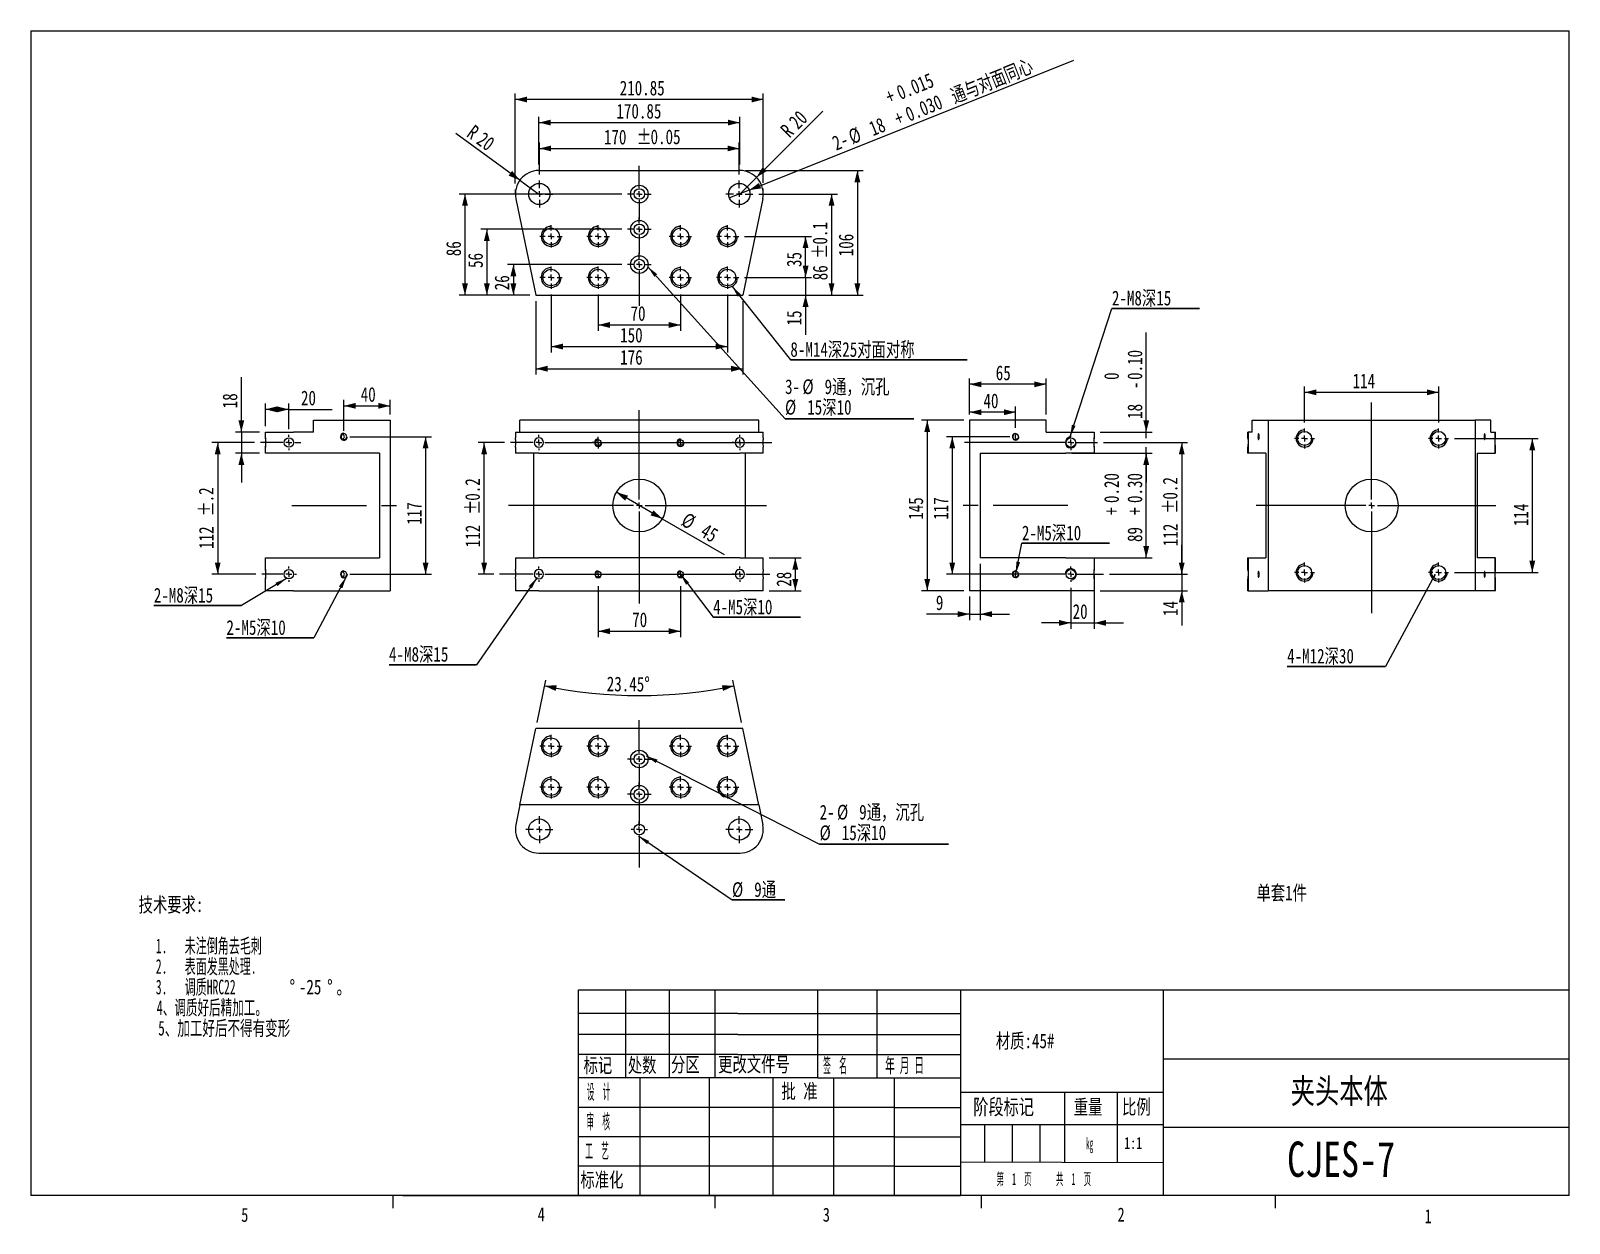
# Model space of a CAD drawing. Header units: millimetres. Extents: x 8 to 270, y 5 to 208.
import ezdxf

# ---------------------------------------------------------------- set-up
doc = ezdxf.new("R2010")
doc.units = ezdxf.units.MM
doc.linetypes.add('CENTERX2', pattern=[20.32, 12.7, -2.54, 2.54, -2.54])
doc.styles.add('SLDTEXTSTYLE0', font='TXT', dxfattribs={"width": 0.75})
doc.styles.add('SLDTEXTSTYLE1', font='TXT', dxfattribs={"width": 0.576923})
doc.styles.add('SLDTEXTSTYLE2', font='TXT', dxfattribs={"width": 0.605769})
doc.styles.add('SLDTEXTSTYLE3', font='TXT', dxfattribs={"width": 0.65625})
doc.styles.add('SLDTEXTSTYLE6', font='TXT', dxfattribs={"width": 0.5})
doc.styles.add('SLDTEXTSTYLE7', font='TXT', dxfattribs={"width": 0.375})
doc.styles.add('SLDTEXTSTYLE8', font='TXT', dxfattribs={"width": 0.458333})
doc.dimstyles.new('SLDDIMSTYLE0', dxfattribs={"dimtxt": 2.5, "dimasz": 2, "dimexe": 0, "dimexo": 0.0625, "dimtad": 1, "dimtoh": 1, "dimlfac": 5, "dimzin": 12, "dimdsep": 46, "dimtxsty": 'SLDTEXTSTYLE0', "dimsah": 1, "dimcen": 0.09, "dimadec": 0, "dimazin": 0, "dimtfac": 1, "dimtmove": 0, "dimatfit": 3, "dimfxl": 1, "dimtolj": 1, "dimtzin": 12, "dimarcsym": 0})
doc.dimstyles.new('SLDDIMSTYLE1', dxfattribs={"dimtxt": 2.5, "dimasz": 2, "dimexe": 0, "dimexo": 0.0625, "dimtad": 1, "dimtoh": 1, "dimlfac": 5, "dimzin": 12, "dimdsep": 46, "dimtxsty": 'SLDTEXTSTYLE0', "dimsah": 1, "dimcen": 0.09, "dimadec": 0, "dimazin": 0, "dimtfac": 1, "dimtofl": 0, "dimtmove": 0, "dimatfit": 3, "dimfxl": 1, "dimtolj": 1, "dimtzin": 12, "dimarcsym": 0})
doc.dimstyles.new('SLDDIMSTYLE2', dxfattribs={"dimtxt": 2, "dimasz": 2, "dimexe": 0, "dimexo": 0.0625, "dimgap": 0.5, "dimtad": 0, "dimtih": 1, "dimtoh": 1, "dimdec": 0, "dimzin": 0, "dimdsep": 46, "dimtxsty": 'Standard', "dimsah": 1, "dimcen": 0.09, "dimadec": 0, "dimazin": 0, "dimtfac": 1, "dimtdec": 0, "dimtofl": 0, "dimtmove": 0, "dimatfit": 3, "dimfxl": 1, "dimtolj": 1, "dimtzin": 0, "dimarcsym": 0})
doc.dimstyles.new('SLDDIMSTYLE3', dxfattribs={"dimtxt": 2.5, "dimasz": 2, "dimexe": 0, "dimexo": 0.0625, "dimtad": 1, "dimtoh": 1, "dimdec": 4, "dimlfac": 5, "dimzin": 12, "dimdsep": 46, "dimtxsty": 'SLDTEXTSTYLE0', "dimsah": 1, "dimcen": 0.09, "dimazin": 0, "dimtfac": 1, "dimtofl": 0, "dimtmove": 0, "dimatfit": 3, "dimfxl": 1, "dimtolj": 1, "dimtzin": 12, "dimarcsym": 0})
doc.dimstyles.new('SLDDIMSTYLE4', dxfattribs={"dimtxt": 2.5, "dimasz": 2, "dimexe": 0, "dimexo": 0.0625, "dimtad": 1, "dimtoh": 1, "dimlfac": 5, "dimzin": 12, "dimdsep": 46, "dimtxsty": 'SLDTEXTSTYLE0', "dimsah": 1, "dimcen": 0.09, "dimadec": 0, "dimazin": 0, "dimtfac": 1, "dimtofl": 0, "dimtmove": 0, "dimatfit": 3, "dimfxl": 1, "dimtolj": 1, "dimtzin": 12, "dimarcsym": 0})
doc.dimstyles.new('SLDDIMSTYLE5', dxfattribs={"dimtxt": 2.5, "dimasz": 2, "dimexe": 0, "dimexo": 0.0625, "dimtad": 1, "dimtoh": 1, "dimdec": 3, "dimlfac": 5, "dimzin": 12, "dimdsep": 46, "dimtxsty": 'SLDTEXTSTYLE0', "dimsah": 1, "dimcen": 0.09, "dimadec": 0, "dimazin": 0, "dimtol": 1, "dimtp": 0.015, "dimtm": -0.03, "dimtfac": 1, "dimtdec": 3, "dimtmove": 0, "dimatfit": 3, "dimfxl": 1, "dimtolj": 1, "dimtzin": 0, "dimarcsym": 0})
doc.dimstyles.new('SLDDIMSTYLE6', dxfattribs={"dimtxt": 2.5, "dimasz": 2, "dimexe": 0, "dimexo": 0.0625, "dimtad": 1, "dimtoh": 1, "dimlfac": 5, "dimzin": 12, "dimdsep": 46, "dimtxsty": 'SLDTEXTSTYLE0', "dimsah": 1, "dimcen": 0.09, "dimadec": 0, "dimazin": 0, "dimtol": 1, "dimtp": 0.2, "dimtm": -0.3, "dimtfac": 1, "dimtofl": 0, "dimtmove": 0, "dimatfit": 3, "dimfxl": 1, "dimtolj": 1, "dimtzin": 0, "dimarcsym": 0})
doc.dimstyles.new('SLDDIMSTYLE7', dxfattribs={"dimtxt": 2.5, "dimasz": 2, "dimexe": 0, "dimexo": 0.0625, "dimtad": 1, "dimtoh": 1, "dimlfac": 5, "dimzin": 12, "dimdsep": 46, "dimtxsty": 'SLDTEXTSTYLE0', "dimsah": 1, "dimcen": 0.09, "dimadec": 0, "dimazin": 0, "dimtol": 1, "dimtm": 0.1, "dimtfac": 1, "dimtofl": 0, "dimtmove": 0, "dimatfit": 3, "dimfxl": 1, "dimtolj": 1, "dimtzin": 0, "dimarcsym": 0})
doc.dimstyles.new('SLDDIMSTYLE8', dxfattribs={"dimtxt": 2.5, "dimasz": 2, "dimexe": 0, "dimexo": 0.0625, "dimtad": 1, "dimtoh": 1, "dimdec": 0, "dimlfac": 5, "dimzin": 12, "dimdsep": 46, "dimtxsty": 'SLDTEXTSTYLE0', "dimsah": 1, "dimcen": 0.09, "dimadec": 0, "dimazin": 0, "dimtfac": 1, "dimtdec": 0, "dimtofl": 0, "dimtmove": 0, "dimatfit": 3, "dimfxl": 1, "dimtolj": 1, "dimtzin": 12, "dimarcsym": 0})
doc.dimstyles.new('SLDDIMSTYLE9', dxfattribs={"dimtxt": 1, "dimasz": 0.333333, "dimexe": 0, "dimexo": 0.0625, "dimgap": 0.25, "dimtad": 0, "dimtih": 1, "dimtoh": 1, "dimdec": 0, "dimzin": 0, "dimdsep": 46, "dimtxsty": 'Standard', "dimblk1": 'DOT', "dimblk2": 'DOT', "dimsah": 1, "dimcen": 0.09, "dimadec": 0, "dimazin": 0, "dimtfac": 1, "dimtdec": 0, "dimtofl": 0, "dimtmove": 0, "dimatfit": 3, "dimldrblk": 'DOT', "dimfxl": 1, "dimtolj": 1, "dimtzin": 0, "dimarcsym": 0})

msp = doc.modelspace()

# ---------------------------------------------------------------- texts
at = {"color": 7, "linetype": 'Continuous', "lineweight": 0, "attachment_point": 1}
for s, insert, char_height, style in [('单套1件', (216.818054, 62.693944), 2.5, 'SLDTEXTSTYLE0'), ('材质:45#', (172.493521, 37.516675), 2.5, 'SLDTEXTSTYLE0'), ('标记', (102.377174, 33.363282), 2.5, 'SLDTEXTSTYLE0'), ('处数', (109.907455, 33.391435), 2.5, 'SLDTEXTSTYLE0'), ('分区', (117.257592, 33.484998), 2.5, 'SLDTEXTSTYLE0'), ('更改文件号', (125.270944, 33.49579), 2.5, 'SLDTEXTSTYLE0'), ('签  名', (143.129011, 33.345424), 2.5, 'SLDTEXTSTYLE7'), ('年 月 日', (153.684728, 33.363069), 2.5, 'SLDTEXTSTYLE6'), ('设  计', (102.929102, 28.859585), 2.5, 'SLDTEXTSTYLE7'), ('批 准', (136.036206, 28.947828), 2.5, 'SLDTEXTSTYLE0'), ('夹头本体', (222.644557, 29.864455), 4.2333333, 'SLDTEXTSTYLE0'), ('阶段标记', (168.65192, 26.349895), 2.6458333, 'SLDTEXTSTYLE0'), ('重量', (185.742272, 26.266102), 2.5, 'SLDTEXTSTYLE0'), ('比例', (193.950542, 26.289771), 2.5, 'SLDTEXTSTYLE0'), ('审  核', (102.866615, 23.831249), 2.5, 'SLDTEXTSTYLE7'), ('工  艺', (102.658014, 18.796528), 2.5, 'SLDTEXTSTYLE7'), ('     kg', (184.770092, 19.805233), 2, 'SLDTEXTSTYLE7'), ('1:1', (194.310516, 19.897855), 2, 'SLDTEXTSTYLE0'), ('CJES-7', (222.019256, 19.13755), 6, 'SLDTEXTSTYLE0'), ('标准化', (101.850179, 13.871962), 2.5, 'SLDTEXTSTYLE0'), ('第  1  页      共  1  页', (172.592337, 13.766894), 2, 'SLDTEXTSTYLE8'), ('4', (94.584528, 7.940666), 2.38125, 'SLDTEXTSTYLE0'), ('3', (143.064121, 7.88721), 2.38125, 'SLDTEXTSTYLE0'), ('2', (193.191693, 7.908036), 2.38125, 'SLDTEXTSTYLE0'), ('5', (44.16529, 7.860977), 2.38125, 'SLDTEXTSTYLE0'), ('1', (245.4146, 7.626931), 2.38125, 'SLDTEXTSTYLE0')]:
    msp.add_mtext(s, dxfattribs=dict(at, insert=insert, char_height=char_height, style=style))

# ---------------------------------------------------------------- blocks, each defined once
blk = doc.blocks.new('SW_NOTE_0')
at = {"color": 0, "linetype": 'Continuous', "lineweight": 0, "char_height": 2.5, "attachment_point": 1}
for s, insert, style in [('技术要求:', (0, 3.19), 'SLDTEXTSTYLE0'), ('   1.   未注倒角去毛刺', (0, -3.81), 'SLDTEXTSTYLE1'), ('   2.   表面发黑处理.', (0, -7.31), 'SLDTEXTSTYLE1'), ('   3.   调质HRC22', (0, -10.81), 'SLDTEXTSTYLE1'), ('%%d', (25.68, -10.81), 'SLDTEXTSTYLE0'), ('-25', (27.27, -10.81), 'SLDTEXTSTYLE0'), ('%%d', (32.07, -10.81), 'SLDTEXTSTYLE0'), ('。', (33.66, -10.81), 'SLDTEXTSTYLE0'), ('   4、调质好后精加工。  ', (0, -14.31), 'SLDTEXTSTYLE2'), ('   5、加工好后不得有变形', (0, -17.81), 'SLDTEXTSTYLE3')]:
    blk.add_mtext(s, dxfattribs=dict(at, insert=insert, style=style))
blk = doc.blocks.new('*D3')
at = {"color": 7, "linetype": 'Continuous', "lineweight": 0}
for q in [(107.97, 129.58), (126.29, 119)]:
    blk.add_line((115.76, 125.08), q, dxfattribs=at)
for points in [[(107.97, 129.58), (109.45, 128.14), (109.95, 129.01)], [(115.76, 125.08), (114.28, 126.51), (113.78, 125.64)]]:
    blk.add_solid(points, dxfattribs=at)
at = {"color": 7, "linetype": 'Continuous', "lineweight": 0, "char_height": 2.5, "attachment_point": 1, "rotation": 330, "style": 'SLDTEXTSTYLE0'}
for s, insert in [('%%c', (120.03, 126.27)), ('45', (123.3, 124.38))]:
    blk.add_mtext(s, dxfattribs=dict(at, insert=insert))
blk = doc.blocks.new('*D4')
at = {"color": 7, "linetype": 'Continuous', "lineweight": 0}
for p, q in [((88.94, 138.03), (84.48, 138.03)), ((85.48, 115.63), (85.48, 138.03)), ((87.1, 115.63), (84.48, 115.63))]:
    blk.add_line(p, q, dxfattribs=at)
for points in [[(85.48, 138.03), (84.98, 136.03), (85.98, 136.03)], [(85.48, 115.63), (85.98, 117.63), (84.98, 117.63)]]:
    blk.add_solid(points, dxfattribs=at)
at = {"color": 7, "linetype": 'Continuous', "lineweight": 0, "char_height": 2.5, "attachment_point": 1, "rotation": 90, "style": 'SLDTEXTSTYLE0'}
for s, insert in [('0.2', (82.25, 128.14)), ('%%p', (82.29, 125.76)), ('112', (82.29, 120.22))]:
    blk.add_mtext(s, dxfattribs=dict(at, insert=insert))
blk = doc.blocks.new('*D5')
at = {"color": 7, "linetype": 'Continuous', "lineweight": 0}
for p, q in [((133.95, 118.43), (139.39, 118.43)), ((138.39, 118.43), (138.39, 112.83)), ((133.95, 112.83), (139.39, 112.83))]:
    blk.add_line(p, q, dxfattribs=at)
for points in [[(138.39, 118.43), (137.89, 116.43), (138.89, 116.43)], [(138.39, 112.83), (138.89, 114.83), (137.89, 114.83)]]:
    blk.add_solid(points, dxfattribs=at)
at = {"color": 7, "linetype": 'Continuous', "lineweight": 0, "insert": (135.2, 113.51), "char_height": 2.5, "attachment_point": 1, "rotation": 90, "style": 'SLDTEXTSTYLE0'}
blk.add_mtext('28', dxfattribs=at)
blk = doc.blocks.new('*D6')
at = {"color": 7, "linetype": 'Continuous', "lineweight": 0}
for p, q in [((104.87, 113.63), (104.87, 104.95)), ((118.87, 113.63), (118.87, 104.95)), ((104.87, 105.95), (118.87, 105.95))]:
    blk.add_line(p, q, dxfattribs=at)
for points in [[(104.87, 105.95), (106.87, 105.45), (106.87, 106.45)], [(118.87, 105.95), (116.87, 106.45), (116.87, 105.45)]]:
    blk.add_solid(points, dxfattribs=at)
at = {"color": 7, "linetype": 'Continuous', "lineweight": 0, "insert": (110.65, 109.15), "char_height": 2.5, "attachment_point": 1, "style": 'SLDTEXTSTYLE0'}
blk.add_mtext('70', dxfattribs=at)
blk = doc.blocks.new('SW_NOTE_2')
at = {"color": 0, "linetype": 'Continuous', "lineweight": 0}
for p, q in [((0, 0), (14.89, 0)), ((14.89, 0), (0, 0)), ((0, 0), (14.89, 0)), ((14.89, 0), (0, 0)), ((0, 0), (14.89, 0)), ((14.89, 0), (0, 0))]:
    blk.add_line(p, q, dxfattribs=at)
at = {"color": 0, "linetype": 'Continuous', "lineweight": 0, "insert": (0, 3.02), "char_height": 2.5, "attachment_point": 1, "style": 'SLDTEXTSTYLE0'}
blk.add_mtext('4-M5深10', dxfattribs=at)
blk = doc.blocks.new('SW_CENTERMARKSYMBOL_0')
at = {"color": 0, "linetype": 'Continuous', "lineweight": 0}
for p, q in [((0, 1), (0, 16.22)), ((-1, 0), (-22.23, 0)), ((0, 0), (-0.5, 0)), ((0, 0), (0, 0.5)), ((0, 0), (0, -0.5)), ((0, 0), (0.5, 0)), ((1, 0), (21.62, 0)), ((0, -1), (0, -16.67))]:
    blk.add_line(p, q, dxfattribs=at)
blk = doc.blocks.new('SW_CENTERMARKSYMBOL_1')
at = {"color": 0, "linetype": 'Continuous', "lineweight": 0}
for p, q in [((-1, 0), (-4.84, 0)), ((0, 0), (-0.5, 0)), ((0, 1), (0, 1.3)), ((0, 0), (0, 0.5)), ((0, 0), (0, -0.5)), ((0, 0), (0.5, 0)), ((1, 0), (39.6, 0)), ((0, -1), (0, -1.3))]:
    blk.add_line(p, q, dxfattribs=at)
blk = doc.blocks.new('SW_CENTERMARKSYMBOL_2')
at = {"color": 0, "linetype": 'Continuous', "lineweight": 0}
for p, q in [((-1, 0), (-6.69, 0)), ((0, 0), (-0.5, 0)), ((0, 1), (0, 1.3)), ((0, 0), (0, 0.5)), ((0, 0), (0, -0.5)), ((0, 0), (0.5, 0)), ((1, 0), (33.74, 0)), ((0, -1), (0, -1.3))]:
    blk.add_line(p, q, dxfattribs=at)
blk = doc.blocks.new('SW_CENTERMARKSYMBOL_3')
at = {"color": 0, "linetype": 'Continuous', "lineweight": 0}
for p, q in [((-1, 0), (-1.3, 0)), ((0, 0), (-0.5, 0)), ((0, 1), (0, 1.3)), ((0, 0), (0, 0.5)), ((0, 0), (0, -0.5)), ((0, 0), (0.5, 0)), ((1, 0), (1.3, 0)), ((0, -1), (0, -1.3))]:
    blk.add_line(p, q, dxfattribs=at)
blk = doc.blocks.new('SW_CENTERMARKSYMBOL_4')
at = {"color": 0, "linetype": 'Continuous', "lineweight": 0}
for p, q in [((-1, 0), (-1.3, 0)), ((0, 0), (-0.5, 0)), ((0, 1), (0, 1.3)), ((0, 0), (0, 0.5)), ((0, 0), (0, -0.5)), ((0, 0), (0.5, 0)), ((1, 0), (5.08, 0)), ((0, -1), (0, -1.3))]:
    blk.add_line(p, q, dxfattribs=at)
blk = doc.blocks.new('SW_CENTERMARKSYMBOL_5')
at = {"color": 0, "linetype": 'Continuous', "lineweight": 0}
for p, q in [((-0.5, 0), (-1, 0)), ((0, 0), (-0.5, 0)), ((0, 0.5), (0, 1)), ((0, 0), (0, 0.5)), ((0, 0), (0, -0.5)), ((0, 0), (0.5, 0)), ((0.5, 0), (1, 0)), ((0, -0.5), (0, -1))]:
    blk.add_line(p, q, dxfattribs=at)
blk = doc.blocks.new('SW_CENTERMARKSYMBOL_6')
at = {"color": 0, "linetype": 'Continuous', "lineweight": 0}
for q in [(-0.5, 0), (0, 0.5), (0, -0.5), (0.5, 0)]:
    blk.add_line((0, 0), q, dxfattribs=at)
blk = doc.blocks.new('SW_CENTERMARKSYMBOL_7')
at = {"color": 0, "linetype": 'Continuous', "lineweight": 0}
for q in [(-0.5, 0), (0, 0.5), (0, -0.5), (0.5, 0)]:
    blk.add_line((0, 0), q, dxfattribs=at)
blk = doc.blocks.new('SW_CENTERMARKSYMBOL_8')
at = {"color": 0, "linetype": 'Continuous', "lineweight": 0}
for q in [(-0.5, 0), (0, 0.5), (0, -0.5), (0.5, 0)]:
    blk.add_line((0, 0), q, dxfattribs=at)
blk = doc.blocks.new('*D17')
at = {"color": 7, "linetype": 'Continuous', "lineweight": 0}
for p, q in [((94.47, 90.39), (95.97, 97.63)), ((129.26, 90.39), (127.76, 97.63))]:
    blk.add_line(p, q, dxfattribs=at)
blk.add_arc((111.87, 174.21), 79.21, 258.2749, 281.7251, dxfattribs=at)
for points in [[(95.77, 96.65), (97.64, 95.78), (97.83, 96.76)], [(127.96, 96.65), (125.91, 96.76), (126.1, 95.78)]]:
    blk.add_solid(points, dxfattribs=at)
at = {"color": 7, "linetype": 'Continuous', "lineweight": 0, "insert": (106.34, 98.24), "char_height": 2.5, "attachment_point": 1, "rotation": 359.4687, "style": 'SLDTEXTSTYLE0'}
blk.add_mtext('23.45°', dxfattribs=at)
blk = doc.blocks.new('SW_CENTERMARKSYMBOL_9')
at = {"color": 0, "linetype": 'Continuous', "lineweight": 0}
for p, q in [((0, 1), (0, 6.63)), ((-1, 0), (-2, 0)), ((0, 0), (-0.5, 0)), ((0, 0), (0, 0.5)), ((0, 0), (0, -0.5)), ((0, 0), (0.5, 0)), ((1, 0), (2, 0)), ((0, -1), (0, -4.79))]:
    blk.add_line(p, q, dxfattribs=at)
blk = doc.blocks.new('SW_CENTERMARKSYMBOL_10')
at = {"color": 0, "linetype": 'Continuous', "lineweight": 0}
for p, q in [((-1, 0), (-2, 0)), ((0, 0), (-0.5, 0)), ((0, 1), (0, 2)), ((0, 0), (0, 0.5)), ((0, 0), (0, -0.5)), ((0, 0), (0.5, 0)), ((1, 0), (2, 0)), ((0, -1), (0, -5.38))]:
    blk.add_line(p, q, dxfattribs=at)
blk = doc.blocks.new('SW_CENTERMARKSYMBOL_11')
at = {"color": 0, "linetype": 'Continuous', "lineweight": 0}
for p, q in [((-1, 0), (-1.4, 0)), ((0, 0), (-0.5, 0)), ((0, 1), (0, 1.4)), ((0, 0), (0, 0.5)), ((0, 0), (0, -0.5)), ((0, 0), (0.5, 0)), ((1, 0), (1.4, 0)), ((0, -1), (0, -6.46))]:
    blk.add_line(p, q, dxfattribs=at)
blk = doc.blocks.new('SW_CENTERMARKSYMBOL_12')
at = {"color": 0, "linetype": 'Continuous', "lineweight": 0}
for p, q in [((-1, 0), (-2.3, 0)), ((0, 0), (-0.5, 0)), ((0, 1), (0, 2.3)), ((0, 0), (0, 0.5)), ((0, 0), (0, -0.5)), ((0, 0), (0.5, 0)), ((1, 0), (2.3, 0)), ((0, -1), (0, -2.3))]:
    blk.add_line(p, q, dxfattribs=at)
blk = doc.blocks.new('SW_CENTERMARKSYMBOL_13')
at = {"color": 0, "linetype": 'Continuous', "lineweight": 0}
for p, q in [((-1, 0), (-2.3, 0)), ((0, 0), (-0.5, 0)), ((0, 1), (0, 2.3)), ((0, 0), (0, 0.5)), ((0, 0), (0, -0.5)), ((0, 0), (0.5, 0)), ((1, 0), (2.3, 0)), ((0, -1), (0, -2.3))]:
    blk.add_line(p, q, dxfattribs=at)
blk = doc.blocks.new('SW_CENTERMARKSYMBOL_14')
at = {"color": 0, "linetype": 'Continuous', "lineweight": 0}
for p, q in [((-1, 0), (-1.9, 0)), ((0, 0), (-0.5, 0)), ((0, 1), (0, 1.9)), ((0, 0), (0, 0.5)), ((0, 0), (0, -0.5)), ((0, 0), (0.5, 0)), ((1, 0), (1.9, 0)), ((0, -1), (0, -1.9))]:
    blk.add_line(p, q, dxfattribs=at)
blk = doc.blocks.new('SW_CENTERMARKSYMBOL_15')
at = {"color": 0, "linetype": 'Continuous', "lineweight": 0}
for p, q in [((-1, 0), (-1.9, 0)), ((0, 0), (-0.5, 0)), ((0, 1), (0, 1.9)), ((0, 0), (0, 0.5)), ((0, 0), (0, -0.5)), ((0, 0), (0.5, 0)), ((1, 0), (1.9, 0)), ((0, -1), (0, -1.9))]:
    blk.add_line(p, q, dxfattribs=at)
blk = doc.blocks.new('SW_CENTERMARKSYMBOL_16')
at = {"color": 0, "linetype": 'Continuous', "lineweight": 0}
for p, q in [((-1, 0), (-1.9, 0)), ((0, 0), (-0.5, 0)), ((0, 1), (0, 1.9)), ((0, 0), (0, 0.5)), ((0, 0), (0, -0.5)), ((0, 0), (0.5, 0)), ((1, 0), (1.9, 0)), ((0, -1), (0, -1.9))]:
    blk.add_line(p, q, dxfattribs=at)
blk = doc.blocks.new('SW_CENTERMARKSYMBOL_17')
at = {"color": 0, "linetype": 'Continuous', "lineweight": 0}
for p, q in [((-1, 0), (-1.9, 0)), ((0, 0), (-0.5, 0)), ((0, 1), (0, 1.9)), ((0, 0), (0, 0.5)), ((0, 0), (0, -0.5)), ((0, 0), (0.5, 0)), ((1, 0), (1.9, 0)), ((0, -1), (0, -1.9))]:
    blk.add_line(p, q, dxfattribs=at)
blk = doc.blocks.new('SW_CENTERMARKSYMBOL_18')
at = {"color": 0, "linetype": 'Continuous', "lineweight": 0}
for p, q in [((-1, 0), (-1.9, 0)), ((0, 0), (-0.5, 0)), ((0, 1), (0, 1.9)), ((0, 0), (0, 0.5)), ((0, 0), (0, -0.5)), ((0, 0), (0.5, 0)), ((1, 0), (1.9, 0)), ((0, -1), (0, -1.9))]:
    blk.add_line(p, q, dxfattribs=at)
blk = doc.blocks.new('SW_CENTERMARKSYMBOL_19')
at = {"color": 0, "linetype": 'Continuous', "lineweight": 0}
for p, q in [((-1, 0), (-1.9, 0)), ((0, 0), (-0.5, 0)), ((0, 1), (0, 1.9)), ((0, 0), (0, 0.5)), ((0, 0), (0, -0.5)), ((0, 0), (0.5, 0)), ((1, 0), (1.9, 0)), ((0, -1), (0, -1.9))]:
    blk.add_line(p, q, dxfattribs=at)
blk = doc.blocks.new('SW_CENTERMARKSYMBOL_20')
at = {"color": 0, "linetype": 'Continuous', "lineweight": 0}
for p, q in [((-1, 0), (-1.9, 0)), ((0, 0), (-0.5, 0)), ((0, 1), (0, 1.9)), ((0, 0), (0, 0.5)), ((0, 0), (0, -0.5)), ((0, 0), (0.5, 0)), ((1, 0), (1.9, 0)), ((0, -1), (0, -1.9))]:
    blk.add_line(p, q, dxfattribs=at)
blk = doc.blocks.new('SW_CENTERMARKSYMBOL_21')
at = {"color": 0, "linetype": 'Continuous', "lineweight": 0}
for p, q in [((-1, 0), (-1.9, 0)), ((0, 0), (-0.5, 0)), ((0, 1), (0, 1.9)), ((0, 0), (0, 0.5)), ((0, 0), (0, -0.5)), ((0, 0), (0.5, 0)), ((1, 0), (1.9, 0)), ((0, -1), (0, -1.9))]:
    blk.add_line(p, q, dxfattribs=at)
blk = doc.blocks.new('*D31')
at = {"color": 7, "linetype": 'Continuous', "lineweight": 0}
for p, q in [((90.78, 182.09), (90.78, 197.39)), ((132.95, 196.39), (90.78, 196.39)), ((132.95, 182.22), (132.95, 197.39))]:
    blk.add_line(p, q, dxfattribs=at)
for points in [[(90.78, 196.39), (92.78, 195.89), (92.78, 196.89)], [(132.95, 196.39), (130.95, 196.89), (130.95, 195.89)]]:
    blk.add_solid(points, dxfattribs=at)
at = {"color": 7, "linetype": 'Continuous', "lineweight": 0, "insert": (108.53, 199.59), "char_height": 2.5, "attachment_point": 1, "style": 'SLDTEXTSTYLE0'}
blk.add_mtext('210.85', dxfattribs=at)
blk = doc.blocks.new('*D32')
at = {"color": 7, "linetype": 'Continuous', "lineweight": 0}
for p, q in [((94.87, 183.61), (94.87, 189.06)), ((128.87, 183.61), (128.87, 189.06)), ((94.87, 188.06), (128.87, 188.06))]:
    blk.add_line(p, q, dxfattribs=at)
for points in [[(94.87, 188.06), (96.87, 187.56), (96.87, 188.56)], [(128.87, 188.06), (126.87, 188.56), (126.87, 187.56)]]:
    blk.add_solid(points, dxfattribs=at)
at = {"color": 7, "linetype": 'Continuous', "lineweight": 0, "char_height": 2.5, "attachment_point": 1, "style": 'SLDTEXTSTYLE0'}
for s, insert in [('170', (105.85, 191.25)), ('%%p', (111.39, 191.25)), ('0.05', (113.78, 191.29))]:
    blk.add_mtext(s, dxfattribs=dict(at, insert=insert))
blk = doc.blocks.new('*D33')
at = {"color": 7, "linetype": 'Continuous', "lineweight": 0}
for p, q in [((96.87, 163.21), (96.87, 153.37)), ((126.87, 163.21), (126.87, 153.37)), ((96.87, 154.37), (126.87, 154.37))]:
    blk.add_line(p, q, dxfattribs=at)
for points in [[(96.87, 154.37), (98.87, 153.87), (98.87, 154.87)], [(126.87, 154.37), (124.87, 154.87), (124.87, 153.87)]]:
    blk.add_solid(points, dxfattribs=at)
at = {"color": 7, "linetype": 'Continuous', "lineweight": 0, "insert": (108.61, 157.56), "char_height": 2.5, "attachment_point": 1, "style": 'SLDTEXTSTYLE0'}
blk.add_mtext('150', dxfattribs=at)
blk = doc.blocks.new('*D34')
at = {"color": 7, "linetype": 'Continuous', "lineweight": 0}
for p, q in [((104.87, 163.21), (104.87, 157.04)), ((118.87, 163.21), (118.87, 157.04)), ((104.87, 158.04), (118.87, 158.04))]:
    blk.add_line(p, q, dxfattribs=at)
for points in [[(104.87, 158.04), (106.87, 157.54), (106.87, 158.54)], [(118.87, 158.04), (116.87, 158.54), (116.87, 157.54)]]:
    blk.add_solid(points, dxfattribs=at)
at = {"color": 7, "linetype": 'Continuous', "lineweight": 0, "insert": (110.37, 161.24), "char_height": 2.5, "attachment_point": 1, "style": 'SLDTEXTSTYLE0'}
blk.add_mtext('70', dxfattribs=at)
blk = doc.blocks.new('*D35')
at = {"color": 7, "linetype": 'Continuous', "lineweight": 0}
for p, q in [((140.14, 166.11), (140.14, 171.11)), ((129.77, 166.11), (141.14, 166.11)), ((140.14, 166.11), (140.14, 163.11)), ((130.47, 163.11), (141.14, 163.11)), ((140.14, 163.11), (140.14, 156.36))]:
    blk.add_line(p, q, dxfattribs=at)
for points in [[(140.14, 166.11), (140.64, 168.11), (139.64, 168.11)], [(140.14, 163.11), (139.64, 161.11), (140.64, 161.11)]]:
    blk.add_solid(points, dxfattribs=at)
at = {"color": 7, "linetype": 'Continuous', "lineweight": 0, "insert": (136.94, 157.95), "char_height": 2.5, "attachment_point": 1, "rotation": 90, "style": 'SLDTEXTSTYLE0'}
blk.add_mtext('15', dxfattribs=at)
blk = doc.blocks.new('*D36')
at = {"color": 7, "linetype": 'Continuous', "lineweight": 0}
for p, q in [((129.77, 173.11), (141.14, 173.11)), ((140.14, 166.11), (140.14, 173.11)), ((129.77, 166.11), (141.14, 166.11))]:
    blk.add_line(p, q, dxfattribs=at)
for points in [[(140.14, 173.11), (139.64, 171.11), (140.64, 171.11)], [(140.14, 166.11), (140.64, 168.11), (139.64, 168.11)]]:
    blk.add_solid(points, dxfattribs=at)
at = {"color": 7, "linetype": 'Continuous', "lineweight": 0, "insert": (136.94, 167.89), "char_height": 2.5, "attachment_point": 1, "rotation": 90, "style": 'SLDTEXTSTYLE0'}
blk.add_mtext('35', dxfattribs=at)
blk = doc.blocks.new('*D37')
at = {"color": 7, "linetype": 'Continuous', "lineweight": 0}
for p, q in [((132.17, 180.31), (145.56, 180.31)), ((144.56, 180.31), (144.56, 163.11)), ((130.47, 163.11), (145.56, 163.11))]:
    blk.add_line(p, q, dxfattribs=at)
for points in [[(144.56, 180.31), (144.06, 178.31), (145.06, 178.31)], [(144.56, 163.11), (145.06, 165.11), (144.06, 165.11)]]:
    blk.add_solid(points, dxfattribs=at)
at = {"color": 7, "linetype": 'Continuous', "lineweight": 0, "char_height": 2.5, "attachment_point": 1, "rotation": 90, "style": 'SLDTEXTSTYLE0'}
for s, insert in [('0.1', (141.33, 171.71)), ('%%p', (141.37, 169.33)), ('86', (141.37, 165.64))]:
    blk.add_mtext(s, dxfattribs=dict(at, insert=insert))
blk = doc.blocks.new('*D38')
at = {"color": 7, "linetype": 'Continuous', "lineweight": 0}
for p, q in [((129.95, 184.31), (149.95, 184.31)), ((148.95, 184.31), (148.95, 163.11)), ((130.47, 163.11), (149.95, 163.11))]:
    blk.add_line(p, q, dxfattribs=at)
for points in [[(148.95, 184.31), (148.45, 182.31), (149.45, 182.31)], [(148.95, 163.11), (149.45, 165.11), (148.45, 165.11)]]:
    blk.add_solid(points, dxfattribs=at)
at = {"color": 7, "linetype": 'Continuous', "lineweight": 0, "insert": (145.76, 169.72), "char_height": 2.5, "attachment_point": 1, "rotation": 90, "style": 'SLDTEXTSTYLE0'}
blk.add_mtext('106', dxfattribs=at)
blk = doc.blocks.new('*D39')
at = {"color": 7, "linetype": 'Continuous', "lineweight": 0}
for p, q in [((94.78, 185.31), (94.78, 193.46)), ((94.78, 192.46), (128.95, 192.46)), ((128.95, 185.31), (128.95, 193.46))]:
    blk.add_line(p, q, dxfattribs=at)
for points in [[(94.78, 192.46), (96.78, 191.96), (96.78, 192.96)], [(128.95, 192.46), (126.95, 192.96), (126.95, 191.96)]]:
    blk.add_solid(points, dxfattribs=at)
at = {"color": 7, "linetype": 'Continuous', "lineweight": 0, "insert": (107.97, 195.65), "char_height": 2.5, "attachment_point": 1, "style": 'SLDTEXTSTYLE0'}
blk.add_mtext('170.85', dxfattribs=at)
blk = doc.blocks.new('*D40')
at = {"color": 7, "linetype": 'Continuous', "lineweight": 0}
for p, q in [((94.27, 162.11), (94.27, 149.6)), ((129.47, 162.11), (129.47, 149.6)), ((94.27, 150.6), (129.47, 150.6))]:
    blk.add_line(p, q, dxfattribs=at)
for points in [[(94.27, 150.6), (96.27, 150.1), (96.27, 151.1)], [(129.47, 150.6), (127.47, 151.1), (127.47, 150.1)]]:
    blk.add_solid(points, dxfattribs=at)
at = {"color": 7, "linetype": 'Continuous', "lineweight": 0, "insert": (108.61, 153.79), "char_height": 2.5, "attachment_point": 1, "style": 'SLDTEXTSTYLE0'}
blk.add_mtext('176', dxfattribs=at)
blk = doc.blocks.new('*D41')
at = {"color": 7, "linetype": 'Continuous', "lineweight": 0}
for q in [(80.67, 190.59), (94.78, 180.31)]:
    blk.add_line((91.55, 182.66), q, dxfattribs=at)
blk.add_solid([(91.55, 182.66), (90.23, 184.25), (89.64, 183.44)], dxfattribs=at)
at = {"color": 7, "linetype": 'Continuous', "lineweight": 0, "char_height": 2.5, "attachment_point": 1, "rotation": 323.9267, "style": 'SLDTEXTSTYLE0'}
for s, insert in [('R', (83.82, 192.22)), ('20', (85.46, 191.02))]:
    blk.add_mtext(s, dxfattribs=dict(at, insert=insert))
blk = doc.blocks.new('*D42')
at = {"color": 7, "linetype": 'Continuous', "lineweight": 0}
for q in [(143.06, 194.42), (128.95, 180.31)]:
    blk.add_line((131.78, 183.14), q, dxfattribs=at)
blk.add_solid([(131.78, 183.14), (133.55, 184.2), (132.84, 184.9)], dxfattribs=at)
at = {"color": 7, "linetype": 'Continuous', "lineweight": 0, "char_height": 2.5, "attachment_point": 1, "rotation": 45, "style": 'SLDTEXTSTYLE0'}
for s, insert in [('20', (137.08, 192.93)), ('R', (135.65, 191.5))]:
    blk.add_mtext(s, dxfattribs=dict(at, insert=insert))
blk = doc.blocks.new('*D43')
at = {"color": 7, "linetype": 'Continuous', "lineweight": 0}
for p, q in [((108.87, 168.31), (89.45, 168.31)), ((90.45, 168.31), (90.45, 163.11)), ((93.27, 163.11), (89.45, 163.11))]:
    blk.add_line(p, q, dxfattribs=at)
for points in [[(90.45, 168.31), (89.95, 166.31), (90.95, 166.31)], [(90.45, 163.11), (90.95, 165.11), (89.95, 165.11)]]:
    blk.add_solid(points, dxfattribs=at)
at = {"color": 7, "linetype": 'Continuous', "lineweight": 0, "insert": (87.25, 163.94), "char_height": 2.5, "attachment_point": 1, "rotation": 90, "style": 'SLDTEXTSTYLE0'}
blk.add_mtext('26', dxfattribs=at)
blk = doc.blocks.new('*D44')
at = {"color": 7, "linetype": 'Continuous', "lineweight": 0}
for p, q in [((108.87, 174.31), (84.94, 174.31)), ((85.94, 174.31), (85.94, 163.11)), ((93.27, 163.11), (84.94, 163.11))]:
    blk.add_line(p, q, dxfattribs=at)
for points in [[(85.94, 174.31), (85.44, 172.31), (86.44, 172.31)], [(85.94, 163.11), (86.44, 165.11), (85.44, 165.11)]]:
    blk.add_solid(points, dxfattribs=at)
at = {"color": 7, "linetype": 'Continuous', "lineweight": 0, "insert": (82.75, 167.73), "char_height": 2.5, "attachment_point": 1, "rotation": 90, "style": 'SLDTEXTSTYLE0'}
blk.add_mtext('56', dxfattribs=at)
blk = doc.blocks.new('*D45')
at = {"color": 7, "linetype": 'Continuous', "lineweight": 0}
for p, q in [((108.87, 180.31), (81.22, 180.31)), ((82.22, 180.31), (82.22, 163.11)), ((93.27, 163.11), (81.22, 163.11))]:
    blk.add_line(p, q, dxfattribs=at)
for points in [[(82.22, 180.31), (81.72, 178.31), (82.72, 178.31)], [(82.22, 163.11), (82.72, 165.11), (81.72, 165.11)]]:
    blk.add_solid(points, dxfattribs=at)
at = {"color": 7, "linetype": 'Continuous', "lineweight": 0, "insert": (79.03, 169.73), "char_height": 2.5, "attachment_point": 1, "rotation": 90, "style": 'SLDTEXTSTYLE0'}
blk.add_mtext('86', dxfattribs=at)
blk = doc.blocks.new('*D46')
at = {"color": 7, "linetype": 'Continuous', "lineweight": 0}
for q in [(185.75, 203.1), (127.2, 179.64)]:
    blk.add_line((130.54, 180.98), q, dxfattribs=at)
blk.add_solid([(130.54, 180.98), (132.58, 181.26), (132.21, 182.19)], dxfattribs=at)
at = {"color": 7, "linetype": 'Continuous', "lineweight": 0, "char_height": 2.5, "attachment_point": 1, "rotation": 21.8323, "style": 'SLDTEXTSTYLE0'}
for s, insert in [('通与对面同心', (164.53, 198.02)), ('0.015', (155.34, 198.61)), ('+', (153.47, 197.86)), ('0.030', (156.82, 194.92)), ('+', (154.95, 194.17)), ('%%c', (147.16, 191.06)), ('18', (150.66, 192.46)), ('2-', (144.41, 189.99))]:
    blk.add_mtext(s, dxfattribs=dict(at, insert=insert))
blk = doc.blocks.new('SW_NOTE_3')
at = {"color": 0, "linetype": 'Continuous', "lineweight": 0}
for p, q in [((0, 0), (30.07, 0)), ((30.07, 0), (0, 0)), ((0, 0), (30.07, 0)), ((30.07, 0), (0, 0)), ((0, 0), (30.07, 0)), ((30.07, 0), (0, 0))]:
    blk.add_line(p, q, dxfattribs=at)
at = {"color": 0, "linetype": 'Continuous', "lineweight": 0, "insert": (0, 3.02), "char_height": 2.5, "attachment_point": 1, "style": 'SLDTEXTSTYLE0'}
blk.add_mtext('8-M14深25对面对称', dxfattribs=at)
blk = doc.blocks.new('SW_NOTE_4')
at = {"color": 0, "linetype": 'Continuous', "lineweight": 0}
for p, q in [((0, 0), (21.91, 0)), ((21.91, 0), (0, 0)), ((0, 0), (21.91, 0)), ((21.91, 0), (0, 0)), ((0, 0), (21.91, 0)), ((21.91, 0), (0, 0))]:
    blk.add_line(p, q, dxfattribs=at)
at = {"color": 0, "linetype": 'Continuous', "lineweight": 0, "char_height": 2.5, "attachment_point": 1, "style": 'SLDTEXTSTYLE0'}
for s, insert in [('3-', (0, 6.69, 14.5)), ('%%c', (2.96, 6.69, 14.5)), ('9通，沉孔', (6.73, 6.69, 14.5)), ('%%c', (0, 3.19, 14.5)), ('15深10', (3.77, 3.19, 14.5))]:
    blk.add_mtext(s, dxfattribs=dict(at, insert=insert))
blk = doc.blocks.new('SW_NOTE_5')
at = {"color": 0, "linetype": 'Continuous', "lineweight": 0}
for p, q in [((0, 0), (21.91, 0)), ((21.91, 0), (0, 0)), ((0, 0), (21.91, 0)), ((21.91, 0), (0, 0)), ((0, 0), (21.91, 0)), ((21.91, 0), (0, 0))]:
    blk.add_line(p, q, dxfattribs=at)
at = {"color": 0, "linetype": 'Continuous', "lineweight": 0, "char_height": 2.5, "attachment_point": 1, "style": 'SLDTEXTSTYLE0'}
for s, insert in [('2-', (0, 6.69, 14.5)), ('%%c', (2.96, 6.69, 14.5)), ('9通，沉孔', (6.73, 6.69, 14.5)), ('%%c', (0, 3.19, 14.5)), ('15深10', (3.77, 3.19, 14.5))]:
    blk.add_mtext(s, dxfattribs=dict(at, insert=insert))
blk = doc.blocks.new('SW_NOTE_6')
at = {"color": 0, "linetype": 'Continuous', "lineweight": 0}
for p, q in [((0, 0), (8.95, 0)), ((8.95, 0), (0, 0)), ((0, 0), (8.95, 0)), ((8.95, 0), (0, 0)), ((0, 0), (8.95, 0)), ((8.95, 0), (0, 0))]:
    blk.add_line(p, q, dxfattribs=at)
at = {"color": 0, "linetype": 'Continuous', "lineweight": 0, "char_height": 2.5, "attachment_point": 1, "style": 'SLDTEXTSTYLE0'}
for s, insert in [('%%c', (0, 3.02, 14.5)), ('9通', (3.77, 3.02, 14.5))]:
    blk.add_mtext(s, dxfattribs=dict(at, insert=insert))
blk = doc.blocks.new('SW_CENTERMARKSYMBOL_22')
at = {"color": 0, "linetype": 'Continuous', "lineweight": 0}
for p, q in [((-1, 0), (-2, 0)), ((0, 0), (-0.5, 0)), ((0, 1), (0, 2)), ((0, 0), (0, 0.5)), ((0, 0), (0, -0.5)), ((0, 0), (0.5, 0)), ((1, 0), (2, 0)), ((0, -1), (0, -7.01))]:
    blk.add_line(p, q, dxfattribs=at)
blk = doc.blocks.new('SW_CENTERMARKSYMBOL_23')
at = {"color": 0, "linetype": 'Continuous', "lineweight": 0}
for p, q in [((-1, 0), (-2, 0)), ((0, 0), (-0.5, 0)), ((0, 1), (0, 2)), ((0, 0), (0, 0.5)), ((0, 0), (0, -0.5)), ((0, 0), (0.5, 0)), ((1, 0), (2, 0)), ((0, -1), (0, -4.22))]:
    blk.add_line(p, q, dxfattribs=at)
blk = doc.blocks.new('SW_CENTERMARKSYMBOL_24')
at = {"color": 0, "linetype": 'Continuous', "lineweight": 0}
for p, q in [((0, 1), (0, 4.82)), ((-1, 0), (-2, 0)), ((0, 0), (-0.5, 0)), ((0, 0), (0, 0.5)), ((0, 0), (0, -0.5)), ((0, 0), (0.5, 0)), ((1, 0), (2, 0)), ((0, -1), (0, -4.34))]:
    blk.add_line(p, q, dxfattribs=at)
blk = doc.blocks.new('SW_CENTERMARKSYMBOL_25')
at = {"color": 0, "linetype": 'Continuous', "lineweight": 0}
for p, q in [((-1, 0), (-2.3, 0)), ((0, 0), (-0.5, 0)), ((0, 1), (0, 2.3)), ((0, 0), (0, 0.5)), ((0, 0), (0, -0.5)), ((0, 0), (0.5, 0)), ((1, 0), (2.3, 0)), ((0, -1), (0, -2.3))]:
    blk.add_line(p, q, dxfattribs=at)
blk = doc.blocks.new('SW_CENTERMARKSYMBOL_26')
at = {"color": 0, "linetype": 'Continuous', "lineweight": 0}
for p, q in [((-1, 0), (-2.3, 0)), ((0, 0), (-0.5, 0)), ((0, 1), (0, 2.3)), ((0, 0), (0, 0.5)), ((0, 0), (0, -0.5)), ((0, 0), (0.5, 0)), ((1, 0), (2.3, 0)), ((0, -1), (0, -2.3))]:
    blk.add_line(p, q, dxfattribs=at)
blk = doc.blocks.new('SW_CENTERMARKSYMBOL_27')
at = {"color": 0, "linetype": 'Continuous', "lineweight": 0}
for p, q in [((-1, 0), (-1.9, 0)), ((0, 0), (-0.5, 0)), ((0, 1), (0, 1.9)), ((0, 0), (0, 0.5)), ((0, 0), (0, -0.5)), ((0, 0), (0.5, 0)), ((1, 0), (1.9, 0)), ((0, -1), (0, -1.9))]:
    blk.add_line(p, q, dxfattribs=at)
blk = doc.blocks.new('SW_CENTERMARKSYMBOL_28')
at = {"color": 0, "linetype": 'Continuous', "lineweight": 0}
for p, q in [((-1, 0), (-1.9, 0)), ((0, 0), (-0.5, 0)), ((0, 1), (0, 1.9)), ((0, 0), (0, 0.5)), ((0, 0), (0, -0.5)), ((0, 0), (0.5, 0)), ((1, 0), (1.9, 0)), ((0, -1), (0, -1.9))]:
    blk.add_line(p, q, dxfattribs=at)
blk = doc.blocks.new('SW_CENTERMARKSYMBOL_29')
at = {"color": 0, "linetype": 'Continuous', "lineweight": 0}
for p, q in [((-1, 0), (-1.9, 0)), ((0, 0), (-0.5, 0)), ((0, 1), (0, 1.9)), ((0, 0), (0, 0.5)), ((0, 0), (0, -0.5)), ((0, 0), (0.5, 0)), ((1, 0), (1.9, 0)), ((0, -1), (0, -1.9))]:
    blk.add_line(p, q, dxfattribs=at)
blk = doc.blocks.new('SW_CENTERMARKSYMBOL_30')
at = {"color": 0, "linetype": 'Continuous', "lineweight": 0}
for p, q in [((-1, 0), (-1.9, 0)), ((0, 0), (-0.5, 0)), ((0, 1), (0, 1.9)), ((0, 0), (0, 0.5)), ((0, 0), (0, -0.5)), ((0, 0), (0.5, 0)), ((1, 0), (1.9, 0)), ((0, -1), (0, -1.9))]:
    blk.add_line(p, q, dxfattribs=at)
blk = doc.blocks.new('SW_CENTERMARKSYMBOL_31')
at = {"color": 0, "linetype": 'Continuous', "lineweight": 0}
for p, q in [((-1, 0), (-1.9, 0)), ((0, 0), (-0.5, 0)), ((0, 1), (0, 1.9)), ((0, 0), (0, 0.5)), ((0, 0), (0, -0.5)), ((0, 0), (0.5, 0)), ((1, 0), (1.9, 0)), ((0, -1), (0, -1.9))]:
    blk.add_line(p, q, dxfattribs=at)
blk = doc.blocks.new('SW_CENTERMARKSYMBOL_32')
at = {"color": 0, "linetype": 'Continuous', "lineweight": 0}
for p, q in [((-1, 0), (-1.9, 0)), ((0, 0), (-0.5, 0)), ((0, 1), (0, 1.9)), ((0, 0), (0, 0.5)), ((0, 0), (0, -0.5)), ((0, 0), (0.5, 0)), ((1, 0), (1.9, 0)), ((0, -1), (0, -1.9))]:
    blk.add_line(p, q, dxfattribs=at)
blk = doc.blocks.new('SW_CENTERMARKSYMBOL_33')
at = {"color": 0, "linetype": 'Continuous', "lineweight": 0}
for p, q in [((-1, 0), (-1.9, 0)), ((0, 0), (-0.5, 0)), ((0, 1), (0, 1.9)), ((0, 0), (0, 0.5)), ((0, 0), (0, -0.5)), ((0, 0), (0.5, 0)), ((1, 0), (1.9, 0)), ((0, -1), (0, -1.9))]:
    blk.add_line(p, q, dxfattribs=at)
blk = doc.blocks.new('SW_CENTERMARKSYMBOL_34')
at = {"color": 0, "linetype": 'Continuous', "lineweight": 0}
for p, q in [((-1, 0), (-1.9, 0)), ((0, 0), (-0.5, 0)), ((0, 1), (0, 1.9)), ((0, 0), (0, 0.5)), ((0, 0), (0, -0.5)), ((0, 0), (0.5, 0)), ((1, 0), (1.9, 0)), ((0, -1), (0, -1.9))]:
    blk.add_line(p, q, dxfattribs=at)
blk = doc.blocks.new('*D64')
at = {"color": 7, "linetype": 'Continuous', "lineweight": 0}
for p, q in [((185.42, 136.23), (199.07, 136.23)), ((198.07, 118.43), (198.07, 136.23)), ((185.42, 118.43), (199.07, 118.43))]:
    blk.add_line(p, q, dxfattribs=at)
for points in [[(198.07, 136.23), (197.57, 134.23), (198.57, 134.23)], [(198.07, 118.43), (198.57, 120.43), (197.57, 120.43)]]:
    blk.add_solid(points, dxfattribs=at)
at = {"color": 7, "linetype": 'Continuous', "lineweight": 0, "char_height": 2.5, "attachment_point": 1, "rotation": 90, "style": 'SLDTEXTSTYLE0'}
for s, insert in [('0.20', (190.91, 127.75)), ('0.30', (194.88, 127.75)), ('+', (190.91, 125.73)), ('+', (194.88, 125.73)), ('89', (194.88, 121.12))]:
    blk.add_mtext(s, dxfattribs=dict(at, insert=insert))
blk = doc.blocks.new('*D65')
at = {"color": 7, "linetype": 'Continuous', "lineweight": 0}
for p, q in [((190.79, 138.03), (205.11, 138.03)), ((204.11, 138.03), (204.11, 115.63)), ((191.8, 115.63), (205.11, 115.63))]:
    blk.add_line(p, q, dxfattribs=at)
for points in [[(204.11, 138.03), (203.61, 136.03), (204.61, 136.03)], [(204.11, 115.63), (204.61, 117.63), (203.61, 117.63)]]:
    blk.add_solid(points, dxfattribs=at)
at = {"color": 7, "linetype": 'Continuous', "lineweight": 0, "char_height": 2.5, "attachment_point": 1, "rotation": 90, "style": 'SLDTEXTSTYLE0'}
for s, insert in [('0.2', (200.88, 128.33)), ('%%p', (200.92, 125.95)), ('112', (200.92, 120.41))]:
    blk.add_mtext(s, dxfattribs=dict(at, insert=insert))
blk = doc.blocks.new('*D66')
at = {"color": 7, "linetype": 'Continuous', "lineweight": 0}
for p, q in [((204.11, 115.63), (204.11, 120.63)), ((191.8, 115.63), (205.11, 115.63)), ((204.11, 115.63), (204.11, 112.83)), ((190.23, 112.83), (205.11, 112.83)), ((204.11, 112.83), (204.11, 106.93))]:
    blk.add_line(p, q, dxfattribs=at)
for points in [[(204.11, 115.63), (204.61, 117.63), (203.61, 117.63)], [(204.11, 112.83), (203.61, 110.83), (204.61, 110.83)]]:
    blk.add_solid(points, dxfattribs=at)
at = {"color": 7, "linetype": 'Continuous', "lineweight": 0, "insert": (200.92, 108.52), "char_height": 2.5, "attachment_point": 1, "rotation": 90, "style": 'SLDTEXTSTYLE0'}
blk.add_mtext('14', dxfattribs=at)
blk = doc.blocks.new('*D67')
at = {"color": 7, "linetype": 'Continuous', "lineweight": 0}
for p, q in [((198.07, 139.83), (198.07, 156.74)), ((190.23, 139.83), (199.07, 139.83)), ((198.07, 138.79), (198.07, 139.83)), ((190.23, 136.23), (199.07, 136.23)), ((198.07, 136.23), (198.07, 137.27)), ((198.07, 136.23), (198.07, 131.23))]:
    blk.add_line(p, q, dxfattribs=at)
for points in [[(198.07, 139.83), (198.57, 141.83), (197.57, 141.83)], [(198.07, 136.23), (197.57, 134.23), (198.57, 134.23)]]:
    blk.add_solid(points, dxfattribs=at)
at = {"color": 7, "linetype": 'Continuous', "lineweight": 0, "char_height": 2.5, "attachment_point": 1, "rotation": 90, "style": 'SLDTEXTSTYLE0'}
for s, insert in [('0.10', (194.88, 148.69)), ('0', (190.91, 148.69)), ('-', (194.88, 147.13)), ('18', (194.88, 142.06))]:
    blk.add_mtext(s, dxfattribs=dict(at, insert=insert))
blk = doc.blocks.new('*D68')
at = {"color": 7, "linetype": 'Continuous', "lineweight": 0}
for p, q in [((167.03, 141.83), (159.83, 141.83)), ((160.83, 141.83), (160.83, 112.83)), ((167.03, 112.83), (159.83, 112.83))]:
    blk.add_line(p, q, dxfattribs=at)
for points in [[(160.83, 141.83), (160.33, 139.83), (161.33, 139.83)], [(160.83, 112.83), (161.33, 114.83), (160.33, 114.83)]]:
    blk.add_solid(points, dxfattribs=at)
at = {"color": 7, "linetype": 'Continuous', "lineweight": 0, "insert": (157.63, 124.9), "char_height": 2.5, "attachment_point": 1, "rotation": 90, "style": 'SLDTEXTSTYLE0'}
blk.add_mtext('145', dxfattribs=at)
blk = doc.blocks.new('*D69')
at = {"color": 7, "linetype": 'Continuous', "lineweight": 0}
for p, q in [((189.23, 115.43), (189.23, 106.36)), ((185.23, 113.33), (185.23, 106.36)), ((185.23, 107.36), (180.23, 107.36)), ((185.23, 107.36), (189.23, 107.36)), ((189.23, 107.36), (194.23, 107.36))]:
    blk.add_line(p, q, dxfattribs=at)
for points in [[(185.23, 107.36), (183.23, 107.86), (183.23, 106.86)], [(189.23, 107.36), (191.23, 106.86), (191.23, 107.86)]]:
    blk.add_solid(points, dxfattribs=at)
at = {"color": 7, "linetype": 'Continuous', "lineweight": 0, "insert": (185.55, 110.55), "char_height": 2.5, "attachment_point": 1, "style": 'SLDTEXTSTYLE0'}
blk.add_mtext('20', dxfattribs=at)
blk = doc.blocks.new('*D70')
at = {"color": 7, "linetype": 'Continuous', "lineweight": 0}
for p, q in [((169.83, 117.43), (169.83, 107.85)), ((168.03, 111.83), (168.03, 107.85)), ((168.03, 108.85), (160.71, 108.85)), ((168.03, 108.85), (169.83, 108.85)), ((169.83, 108.85), (174.83, 108.85))]:
    blk.add_line(p, q, dxfattribs=at)
for points in [[(168.03, 108.85), (166.03, 109.35), (166.03, 108.35)], [(169.83, 108.85), (171.83, 108.35), (171.83, 109.35)]]:
    blk.add_solid(points, dxfattribs=at)
at = {"color": 7, "linetype": 'Continuous', "lineweight": 0, "insert": (162.3, 112.04), "char_height": 2.5, "attachment_point": 1, "style": 'SLDTEXTSTYLE0'}
blk.add_mtext('9', dxfattribs=at)
blk = doc.blocks.new('*D71')
at = {"color": 7, "linetype": 'Continuous', "lineweight": 0}
for p, q in [((168.03, 142.83), (168.03, 148.94)), ((181.03, 147.94), (168.03, 147.94)), ((181.03, 142.83), (181.03, 148.94))]:
    blk.add_line(p, q, dxfattribs=at)
for points in [[(168.03, 147.94), (170.03, 147.44), (170.03, 148.44)], [(181.03, 147.94), (179.03, 148.44), (179.03, 147.44)]]:
    blk.add_solid(points, dxfattribs=at)
at = {"color": 7, "linetype": 'Continuous', "lineweight": 0, "insert": (172.48, 151.14), "char_height": 2.5, "attachment_point": 1, "style": 'SLDTEXTSTYLE0'}
blk.add_mtext('65', dxfattribs=at)
blk = doc.blocks.new('*D72')
at = {"color": 7, "linetype": 'Continuous', "lineweight": 0}
for p, q in [((174.86, 139.03), (164.08, 139.03)), ((165.08, 139.03), (165.08, 115.63)), ((174.86, 115.63), (164.08, 115.63))]:
    blk.add_line(p, q, dxfattribs=at)
for points in [[(165.08, 139.03), (164.58, 137.03), (165.58, 137.03)], [(165.08, 115.63), (165.58, 117.63), (164.58, 117.63)]]:
    blk.add_solid(points, dxfattribs=at)
at = {"color": 7, "linetype": 'Continuous', "lineweight": 0, "insert": (161.89, 124.9), "char_height": 2.5, "attachment_point": 1, "rotation": 90, "style": 'SLDTEXTSTYLE0'}
blk.add_mtext('117', dxfattribs=at)
blk = doc.blocks.new('*D73')
at = {"color": 7, "linetype": 'Continuous', "lineweight": 0}
for p, q in [((168.03, 142.83), (168.03, 144.19)), ((175.86, 140.53), (175.86, 144.19)), ((175.86, 143.19), (168.03, 143.19))]:
    blk.add_line(p, q, dxfattribs=at)
for points in [[(168.03, 143.19), (170.03, 142.69), (170.03, 143.69)], [(175.86, 143.19), (173.86, 143.69), (173.86, 142.69)]]:
    blk.add_solid(points, dxfattribs=at)
at = {"color": 7, "linetype": 'Continuous', "lineweight": 0, "insert": (170.39, 146.38), "char_height": 2.5, "attachment_point": 1, "style": 'SLDTEXTSTYLE0'}
blk.add_mtext('40', dxfattribs=at)
blk = doc.blocks.new('SW_CENTERMARKSYMBOL_35')
at = {"color": 0, "linetype": 'Continuous', "lineweight": 0}
for p, q in [((-1, 0), (-18.09, 0)), ((0, 0), (-0.5, 0)), ((0, 1), (0, 1.3)), ((0, 0), (0, 0.5)), ((0, 0), (0, -0.5)), ((0, 0), (0.5, 0)), ((1, 0), (4.56, 0)), ((0, -1), (0, -1.3))]:
    blk.add_line(p, q, dxfattribs=at)
blk = doc.blocks.new('SW_CENTERMARKSYMBOL_36')
at = {"color": 0, "linetype": 'Continuous', "lineweight": 0}
for p, q in [((-1, 0), (-17.08, 0)), ((0, 0), (-0.5, 0)), ((0, 1), (0, 1.3)), ((0, 0), (0, 0.5)), ((0, 0), (0, -0.5)), ((0, 0), (0.5, 0)), ((1, 0), (5.57, 0)), ((0, -1), (0, -1.3))]:
    blk.add_line(p, q, dxfattribs=at)
blk = doc.blocks.new('*D76')
at = {"color": 7, "linetype": 'Continuous', "lineweight": 0}
for p, q in [((48.27, 140.83), (48.27, 144.68)), ((52.27, 140.33), (52.27, 144.68)), ((52.27, 143.68), (48.27, 143.68)), ((52.27, 143.68), (59.61, 143.68))]:
    blk.add_line(p, q, dxfattribs=at)
for points in [[(48.27, 143.68), (50.27, 143.18), (50.27, 144.18)], [(52.27, 143.68), (50.27, 144.18), (50.27, 143.18)]]:
    blk.add_solid(points, dxfattribs=at)
at = {"color": 7, "linetype": 'Continuous', "lineweight": 0, "insert": (54.33, 146.87), "char_height": 2.5, "attachment_point": 1, "style": 'SLDTEXTSTYLE0'}
blk.add_mtext('20', dxfattribs=at)
blk = doc.blocks.new('*D77')
at = {"color": 7, "linetype": 'Continuous', "lineweight": 0}
for p, q in [((46.43, 138.03), (39.17, 138.03)), ((40.17, 138.03), (40.17, 115.63)), ((46.66, 115.63), (39.17, 115.63))]:
    blk.add_line(p, q, dxfattribs=at)
for points in [[(40.17, 138.03), (39.67, 136.03), (40.67, 136.03)], [(40.17, 115.63), (40.67, 117.63), (39.67, 117.63)]]:
    blk.add_solid(points, dxfattribs=at)
at = {"color": 7, "linetype": 'Continuous', "lineweight": 0, "char_height": 2.5, "attachment_point": 1, "rotation": 90, "style": 'SLDTEXTSTYLE0'}
for s, insert in [('.2', (36.94, 127.86)), ('%%p', (36.98, 125.48)), ('112', (36.98, 119.94))]:
    blk.add_mtext(s, dxfattribs=dict(at, insert=insert))
blk = doc.blocks.new('*D78')
at = {"color": 7, "linetype": 'Continuous', "lineweight": 0}
for p, q in [((44.19, 139.83), (44.19, 149.14)), ((47.27, 139.83), (43.19, 139.83)), ((44.19, 139.83), (44.19, 136.23)), ((47.27, 136.23), (43.19, 136.23)), ((44.19, 136.23), (44.19, 131.23))]:
    blk.add_line(p, q, dxfattribs=at)
for points in [[(44.19, 139.83), (44.69, 141.83), (43.69, 141.83)], [(44.19, 136.23), (43.69, 134.23), (44.69, 134.23)]]:
    blk.add_solid(points, dxfattribs=at)
at = {"color": 7, "linetype": 'Continuous', "lineweight": 0, "insert": (41, 143.86), "char_height": 2.5, "attachment_point": 1, "rotation": 90, "style": 'SLDTEXTSTYLE0'}
blk.add_mtext('18', dxfattribs=at)
blk = doc.blocks.new('*D79')
at = {"color": 7, "linetype": 'Continuous', "lineweight": 0}
for p, q in [((62.64, 139.03), (76.52, 139.03)), ((75.52, 139.03), (75.52, 115.63)), ((62.64, 115.63), (76.52, 115.63))]:
    blk.add_line(p, q, dxfattribs=at)
for points in [[(75.52, 139.03), (75.02, 137.03), (76.02, 137.03)], [(75.52, 115.63), (76.02, 117.63), (75.02, 117.63)]]:
    blk.add_solid(points, dxfattribs=at)
at = {"color": 7, "linetype": 'Continuous', "lineweight": 0, "insert": (72.33, 124.06), "char_height": 2.5, "attachment_point": 1, "rotation": 90, "style": 'SLDTEXTSTYLE0'}
blk.add_mtext('117', dxfattribs=at)
blk = doc.blocks.new('*D80')
at = {"color": 7, "linetype": 'Continuous', "lineweight": 0}
for p, q in [((61.64, 140.03), (61.64, 145.28)), ((61.64, 144.28), (69.47, 144.28)), ((69.47, 142.83), (69.47, 145.28))]:
    blk.add_line(p, q, dxfattribs=at)
for points in [[(61.64, 144.28), (63.64, 143.78), (63.64, 144.78)], [(69.47, 144.28), (67.47, 144.78), (67.47, 143.78)]]:
    blk.add_solid(points, dxfattribs=at)
at = {"color": 7, "linetype": 'Continuous', "lineweight": 0, "insert": (64.49, 147.47), "char_height": 2.5, "attachment_point": 1, "style": 'SLDTEXTSTYLE0'}
blk.add_mtext('40', dxfattribs=at)
blk = doc.blocks.new('SW_NOTE_7')
at = {"color": 0, "linetype": 'Continuous', "lineweight": 0}
for p, q in [((-14.89, 0), (0, 0)), ((0, 0), (-14.89, 0)), ((-14.89, 0), (0, 0)), ((0, 0), (-14.89, 0)), ((-14.89, 0), (0, 0)), ((0, 0), (-14.89, 0))]:
    blk.add_line(p, q, dxfattribs=at)
at = {"color": 0, "linetype": 'Continuous', "lineweight": 0, "insert": (-14.89, 3.02, 21.07), "char_height": 2.5, "attachment_point": 1, "style": 'SLDTEXTSTYLE0'}
blk.add_mtext('2-M8深15', dxfattribs=at)
blk = doc.blocks.new('SW_NOTE_8')
at = {"color": 0, "linetype": 'Continuous', "lineweight": 0}
for p, q in [((-14.89, 0), (0, 0)), ((0, 0), (-14.89, 0)), ((-14.89, 0), (0, 0)), ((0, 0), (-14.89, 0)), ((-14.89, 0), (0, 0)), ((0, 0), (-14.89, 0))]:
    blk.add_line(p, q, dxfattribs=at)
at = {"color": 0, "linetype": 'Continuous', "lineweight": 0, "insert": (-14.89, 3.02), "char_height": 2.5, "attachment_point": 1, "style": 'SLDTEXTSTYLE0'}
blk.add_mtext('4-M8深15', dxfattribs=at)
blk = doc.blocks.new('SW_NOTE_9')
at = {"color": 0, "linetype": 'Continuous', "lineweight": 0}
for p, q in [((0, 0), (14.89, 0)), ((14.89, 0), (0, 0)), ((0, 0), (14.89, 0)), ((14.89, 0), (0, 0)), ((0, 0), (14.89, 0)), ((14.89, 0), (0, 0))]:
    blk.add_line(p, q, dxfattribs=at)
at = {"color": 0, "linetype": 'Continuous', "lineweight": 0, "insert": (0, 3.02, 21.07), "char_height": 2.5, "attachment_point": 1, "style": 'SLDTEXTSTYLE0'}
blk.add_mtext('2-M8深15', dxfattribs=at)
blk = doc.blocks.new('SW_NOTE_10')
at = {"color": 0, "linetype": 'Continuous', "lineweight": 0}
for p, q in [((-14.89, 0), (0, 0)), ((0, 0), (-14.89, 0)), ((-14.89, 0), (0, 0)), ((0, 0), (-14.89, 0)), ((-14.89, 0), (0, 0)), ((0, 0), (-14.89, 0))]:
    blk.add_line(p, q, dxfattribs=at)
at = {"color": 0, "linetype": 'Continuous', "lineweight": 0, "insert": (-14.89, 3.02), "char_height": 2.5, "attachment_point": 1, "style": 'SLDTEXTSTYLE0'}
blk.add_mtext('2-M5深10', dxfattribs=at)
blk = doc.blocks.new('SW_NOTE_11')
at = {"color": 0, "linetype": 'Continuous', "lineweight": 0}
for p, q in [((0, 0), (14.89, 0)), ((14.89, 0), (0, 0)), ((0, 0), (14.89, 0)), ((14.89, 0), (0, 0)), ((0, 0), (14.89, 0)), ((14.89, 0), (0, 0))]:
    blk.add_line(p, q, dxfattribs=at)
at = {"color": 0, "linetype": 'Continuous', "lineweight": 0, "insert": (0, 3.02), "char_height": 2.5, "attachment_point": 1, "style": 'SLDTEXTSTYLE0'}
blk.add_mtext('2-M5深10', dxfattribs=at)
blk = doc.blocks.new('SW_CENTERMARKSYMBOL_37')
at = {"color": 0, "linetype": 'Continuous', "lineweight": 0}
for p, q in [((-1, 0), (-4.84, 0)), ((0, 0), (-0.5, 0)), ((0, 1), (0, 1.3)), ((0, 0), (0, 0.5)), ((0, 0), (0, -0.5)), ((0, 0), (0.5, 0)), ((1, 0), (2.06, 0)), ((0, -1), (0, -1.3))]:
    blk.add_line(p, q, dxfattribs=at)
blk = doc.blocks.new('SW_CENTERMARKSYMBOL_38')
at = {"color": 0, "linetype": 'Continuous', "lineweight": 0}
for p, q in [((-1, 0), (-4.61, 0)), ((0, 0), (-0.5, 0)), ((0, 1), (0, 1.3)), ((0, 0), (0, 0.5)), ((0, 0), (0, -0.5)), ((0, 0), (0.5, 0)), ((1, 0), (1.3, 0)), ((0, -1), (0, -1.3))]:
    blk.add_line(p, q, dxfattribs=at)
blk = doc.blocks.new('*D88')
at = {"color": 7, "linetype": 'Continuous', "lineweight": 0}
for p, q in [((225, 141.43), (225, 147.58)), ((225, 146.58), (247.8, 146.58)), ((247.8, 141.43), (247.8, 147.58))]:
    blk.add_line(p, q, dxfattribs=at)
for points in [[(225, 146.58), (227, 146.08), (227, 147.08)], [(247.8, 146.58), (245.8, 147.08), (245.8, 146.08)]]:
    blk.add_solid(points, dxfattribs=at)
at = {"color": 7, "linetype": 'Continuous', "lineweight": 0, "insert": (233.17, 149.77), "char_height": 2.5, "attachment_point": 1, "style": 'SLDTEXTSTYLE0'}
blk.add_mtext('114', dxfattribs=at)
blk = doc.blocks.new('*D89')
at = {"color": 7, "linetype": 'Continuous', "lineweight": 0}
for p, q in [((250.5, 138.73), (264.72, 138.73)), ((263.72, 138.73), (263.72, 115.93)), ((250.5, 115.93), (264.72, 115.93))]:
    blk.add_line(p, q, dxfattribs=at)
for points in [[(263.72, 138.73), (263.22, 136.73), (264.22, 136.73)], [(263.72, 115.93), (264.22, 117.93), (263.22, 117.93)]]:
    blk.add_solid(points, dxfattribs=at)
at = {"color": 7, "linetype": 'Continuous', "lineweight": 0, "insert": (260.53, 123.82), "char_height": 2.5, "attachment_point": 1, "rotation": 90, "style": 'SLDTEXTSTYLE0'}
blk.add_mtext('114', dxfattribs=at)
blk = doc.blocks.new('SW_NOTE_12')
at = {"color": 0, "linetype": 'Continuous', "lineweight": 0}
for p, q in [((-16.74, 0), (0, 0)), ((0, 0), (-16.74, 0)), ((-16.74, 0), (0, 0)), ((0, 0), (-16.74, 0)), ((-16.74, 0), (0, 0)), ((0, 0), (-16.74, 0))]:
    blk.add_line(p, q, dxfattribs=at)
at = {"color": 0, "linetype": 'Continuous', "lineweight": 0, "insert": (-16.74, 3.02, 2), "char_height": 2.5, "attachment_point": 1, "style": 'SLDTEXTSTYLE0'}
blk.add_mtext('4-M12深30', dxfattribs=at)
blk = doc.blocks.new('_Dot')
at = {"color": 0, "linetype": 'ByBlock', "lineweight": -2}
blk.add_line((-0.5, 0), (-1, 0), dxfattribs=at)
at = {"color": 0, "linetype": 'ByBlock', "const_width": 0.5}
blk.add_lwpolyline([(-0.25, 0, 1), (0.25, 0, 1)], format="xyb", close=True, dxfattribs=at)
blk = doc.blocks.new('SW_CENTERMARKSYMBOL_39')
at = {"color": 0, "linetype": 'Continuous', "lineweight": 0}
for p, q in [((0, 1), (0, 17.54)), ((-1, 0), (-19.65, 0)), ((0, 0), (-0.5, 0)), ((0, 0), (0, 0.5)), ((0, 0), (0, -0.5)), ((0, 0), (0.5, 0)), ((1, 0), (21.14, 0)), ((0, -1), (0, -18.33))]:
    blk.add_line(p, q, dxfattribs=at)
blk = doc.blocks.new('SW_CENTERMARKSYMBOL_40')
at = {"color": 0, "linetype": 'Continuous', "lineweight": 0}
for p, q in [((-1, 0), (-1.7, 0)), ((0, 0), (-0.5, 0)), ((0, 1), (0, 1.7)), ((0, 0), (0, 0.5)), ((0, 0), (0, -0.5)), ((0, 0), (0.5, 0)), ((1, 0), (1.7, 0)), ((0, -1), (0, -1.7))]:
    blk.add_line(p, q, dxfattribs=at)
blk = doc.blocks.new('SW_CENTERMARKSYMBOL_41')
at = {"color": 0, "linetype": 'Continuous', "lineweight": 0}
for p, q in [((-1, 0), (-1.7, 0)), ((0, 0), (-0.5, 0)), ((0, 1), (0, 1.7)), ((0, 0), (0, 0.5)), ((0, 0), (0, -0.5)), ((0, 0), (0.5, 0)), ((1, 0), (1.7, 0)), ((0, -1), (0, -1.7))]:
    blk.add_line(p, q, dxfattribs=at)
blk = doc.blocks.new('SW_CENTERMARKSYMBOL_42')
at = {"color": 0, "linetype": 'Continuous', "lineweight": 0}
for p, q in [((-1, 0), (-1.7, 0)), ((0, 0), (-0.5, 0)), ((0, 1), (0, 1.7)), ((0, 0), (0, 0.5)), ((0, 0), (0, -0.5)), ((0, 0), (0.5, 0)), ((1, 0), (1.7, 0)), ((0, -1), (0, -1.7))]:
    blk.add_line(p, q, dxfattribs=at)
blk = doc.blocks.new('SW_CENTERMARKSYMBOL_43')
at = {"color": 0, "linetype": 'Continuous', "lineweight": 0}
for p, q in [((-1, 0), (-1.7, 0)), ((0, 0), (-0.5, 0)), ((0, 1), (0, 1.7)), ((0, 0), (0, 0.5)), ((0, 0), (0, -0.5)), ((0, 0), (0.5, 0)), ((1, 0), (1.7, 0)), ((0, -1), (0, -1.7))]:
    blk.add_line(p, q, dxfattribs=at)

# ---------------------------------------------------------------- dimensions: what is measured, and where the dimension line sits
at = {"color": 7, "linetype": 'Continuous', "lineweight": 0}
dim = msp.add_diameter_dim_2p(p1=(127.196804, 179.638582), p2=(130.538598, 180.977393), text='2-<>通与对面同心', dimstyle='SLDDIMSTYLE5', dxfattribs=at)
dim.commit()
dim.dimension.update_dxf_attribs({"geometry": '*D46', "text_midpoint": (165.125236, 194.833723), "dimtype": 163})
for base, p1, p2, picture, middle in [((90.783133, 196.393309), (132.952269, 181.220479), (90.783133, 181.089096), '*D31', (113.612111, 196.393309)), ((128.952269, 192.456766), (94.783133, 184.307988), (128.952269, 184.307988), '*D39', (113.046884, 192.456766)), ((129.467701, 150.596374), (94.267701, 163.107988), (129.467701, 163.107988), '*D40', (111.376825, 150.596374)), ((126.867701, 154.369008), (96.867701, 164.207988), (126.867701, 164.207988), '*D33', (111.376825, 154.369008)), ((118.867701, 158.043136), (104.867701, 164.207988), (118.867701, 164.207988), '*D34', (112.211855, 158.043136)), ((168.029251, 147.943011), (181.029251, 141.827754), (168.029251, 141.827754), '*D71', (174.325713, 147.943011)), ((247.796075, 146.579903), (224.996075, 140.427754), (247.796075, 140.427754), '*D88', (235.941633, 146.579903)), ((48.268939, 143.676176), (52.268939, 139.327754), (48.268939, 139.827754), '*D76', (56.176728, 143.676176)), ((169.829251, 108.84984), (168.029251, 112.827754), (169.829251, 118.427754), '*D70', (163.224243, 108.84984)), ((189.229251, 107.358345), (185.229251, 114.327754), (189.229251, 116.427754), '*D69', (187.399978, 107.358345)), ((118.867701, 105.953749), (104.867701, 114.627754), (118.867701, 114.627754), '*D6', (112.498863, 105.953749))]:
    dim = msp.add_linear_dim(base=base, p1=p1, p2=p2, dimstyle='SLDDIMSTYLE1', dxfattribs=at)
    dim.commit()
    dim.dimension.update_dxf_attribs({"geometry": picture, "text_midpoint": middle, "dimtype": 160})
for center, mpoint, picture, middle in [((128.952269, 180.307988), (131.780696, 183.136415), '*D42', (140.008732, 191.364451)), ((94.783133, 180.307988), (91.550077, 182.663268), '*D41', (84.148089, 188.055632))]:
    dim = msp.add_radius_dim(center=center, mpoint=mpoint, dimstyle='SLDDIMSTYLE4', dxfattribs=at)
    dim.commit()
    dim.dimension.update_dxf_attribs({"geometry": picture, "text_midpoint": middle, "dimtype": 164})
for base, p1, p2, text, dimstyle, picture, middle in [((128.867701, 188.055622), (94.867701, 182.607988), (128.867701, 182.607988), '<>%%p0.05', 'SLDDIMSTYLE1', '*D32', (113.046884, 188.055622)), ((69.468939, 144.276443), (61.635869, 139.027754), (69.468939, 141.827754), '40', 'SLDDIMSTYLE1', '*D80', (66.337154, 144.276443)), ((168.029251, 143.188286), (175.862321, 139.527754), (168.029251, 141.827754), '40', 'SLDDIMSTYLE8', '*D73', (172.23817, 143.188286))]:
    dim = msp.add_linear_dim(base=base, p1=p1, p2=p2, text=text, dimstyle=dimstyle, dxfattribs=at)
    dim.commit()
    dim.dimension.update_dxf_attribs({"geometry": picture, "text_midpoint": middle, "dimtype": 160})
for base, p1, p2, dimstyle, picture, middle in [((148.952269, 163.107988), (128.952269, 184.307988), (129.467701, 163.107988), 'SLDDIMSTYLE1', '*D38', (148.952269, 172.489142)), ((82.224664, 163.107988), (109.867701, 180.307988), (94.267701, 163.107988), 'SLDDIMSTYLE1', '*D45', (82.224664, 171.580558)), ((85.942948, 163.107988), (109.867701, 174.307988), (94.267701, 163.107988), 'SLDDIMSTYLE1', '*D44', (85.942948, 169.578405)), ((140.13594, 173.107988), (128.767701, 166.107988), (128.767701, 173.107988), 'SLDDIMSTYLE1', '*D36', (140.13594, 169.733546)), ((140.13594, 163.107988), (128.767701, 166.107988), (129.467701, 163.107988), 'SLDDIMSTYLE1', '*D35', (140.13594, 159.796698)), ((90.447793, 163.107988), (109.867701, 168.307988), (94.267701, 163.107988), 'SLDDIMSTYLE1', '*D43', (90.447793, 165.788615)), ((198.070677, 139.827754), (189.229251, 136.227754), (189.229251, 139.827754), 'SLDDIMSTYLE7', '*D67', (198.070677, 148.604659)), ((44.193362, 136.227754), (48.268939, 139.827754), (48.268939, 136.227754), 'SLDDIMSTYLE1', '*D78', (44.193362, 145.70691)), ((160.825402, 112.827754), (168.029251, 141.827754), (168.029251, 112.827754), 'SLDDIMSTYLE1', '*D68', (160.825402, 127.668305)), ((75.52247, 115.627754), (61.635869, 139.027754), (61.635869, 115.627754), 'SLDDIMSTYLE1', '*D79', (75.52247, 126.833887)), ((165.081874, 115.627754), (175.862321, 139.027754), (175.862321, 115.627754), 'SLDDIMSTYLE1', '*D72', (165.081874, 127.668305)), ((263.718892, 115.927754), (249.496075, 138.727754), (249.496075, 115.927754), 'SLDDIMSTYLE1', '*D89', (263.718892, 126.588694)), ((198.070677, 136.227754), (184.416385, 118.427754), (184.416385, 136.227754), 'SLDDIMSTYLE6', '*D64', (198.070677, 127.668305)), ((204.11066, 112.827754), (190.797623, 115.627754), (189.229251, 112.827754), 'SLDDIMSTYLE1', '*D66', (204.11066, 110.363669)), ((138.39243, 112.827754), (132.952269, 118.427754), (132.952269, 112.827754), 'SLDDIMSTYLE1', '*D5', (138.39243, 115.354206))]:
    dim = msp.add_linear_dim(base=base, p1=p1, p2=p2, angle=90, dimstyle=dimstyle, dxfattribs=at)
    dim.commit()
    dim.dimension.update_dxf_attribs({"geometry": picture, "text_midpoint": middle, "dimtype": 160})
for base, p1, p2, text, picture, middle in [((144.561595, 163.107988), (131.167701, 180.307988), (129.467701, 163.107988), '<>%%p0.1', '*D37', (144.561595, 170.98609)), ((40.169097, 115.627754), (47.429009, 138.027754), (47.659434, 115.627754), '<>%%p.2', '*D77', (40.169097, 125.284404)), ((85.478406, 138.027754), (88.095345, 115.627754), (89.938321, 138.027754), '<>%%p0.2', '*D4', (85.478406, 126.491331)), ((204.11066, 115.627754), (189.792965, 138.027754), (190.797623, 115.627754), '<>%%p0.2', '*D65', (204.11066, 126.680483))]:
    dim = msp.add_linear_dim(base=base, p1=p1, p2=p2, angle=90, text=text, dimstyle='SLDDIMSTYLE1', dxfattribs=at)
    dim.commit()
    dim.dimension.update_dxf_attribs({"geometry": picture, "text_midpoint": middle, "dimtype": 160})
dim = msp.add_diameter_dim_2p(p1=(115.764816, 125.077754), p2=(107.970587, 129.577754), dimstyle='SLDDIMSTYLE0', dxfattribs=at)
dim.commit()
dim.dimension.update_dxf_attribs({"geometry": '*D3', "text_midpoint": (121.828186, 121.577081), "dimtype": 163})
dim = msp.add_angular_dim_2l(base=(103.777109, 95.413922), line1=((94.267701, 89.408549), (90.866598, 73.021415)), line2=((129.467701, 89.408549), (132.868805, 73.021415)), dimstyle='SLDDIMSTYLE3', dxfattribs=at)
dim.commit()
dim.dimension.update_dxf_attribs({"geometry": '*D17', "text_midpoint": (111.867701, 94.999642), "dimtype": 162})

# ---------------------------------------------------------------- linework, layer by layer
at = {"color": 7, "linetype": 'Continuous', "lineweight": 0}
for p, q in [((8.380146, 208.078659), (270.000146, 208.078659)), ((8.380146, 208.078659), (8.380146, 9.958659)), ((270.000146, 9.958659), (270.000146, 208.078659)), ((90.783133, 180.307988), (90.783133, 181.089096)), ((132.952269, 180.307988), (132.952269, 181.220479)), ((101.497886, 44.958659), (270.000146, 44.958659)), ((101.497886, 9.958659), (101.497886, 44.958659)), ((109.490574, 44.958659), (109.490574, 29.958659)), ((116.954507, 44.958659), (116.954507, 29.958659)), ((124.689856, 44.958659), (124.689856, 29.958659)), ((142.196173, 29.958659), (142.196173, 44.958659)), ((152.238556, 44.958659), (152.238556, 29.958659)), ((166.480025, 44.958659), (166.480025, 9.958659)), ((200.962735, 44.958659), (200.962735, 9.958659)), ((128.618609, 40.912902), (101.497886, 40.912902)), ((128.618609, 40.912902), (166.480025, 40.912902)), ((128.618609, 37.354046), (101.497886, 37.354046)), ((128.618609, 37.354046), (166.480025, 37.354046)), ((128.618609, 33.922291), (101.497886, 33.922291)), ((128.618609, 33.922291), (166.480025, 33.922291)), ((270.000146, 33.158659), (200.962735, 33.158659)), ((142.196173, 29.958659), (101.497886, 29.958659)), ((111.933316, 29.958659), (111.933316, 9.958659)), ((123.739901, 29.958659), (123.739901, 9.958659)), ((134.596532, 29.958659), (134.596532, 9.958659)), ((142.196173, 29.958659), (166.480025, 29.958659)), ((144.91033, 29.958659), (144.91033, 9.958659)), ((155.224129, 29.958659), (155.224129, 9.958659)), ((200.962735, 27.458659), (166.480025, 27.458659)), ((184.141346, 27.458659), (184.141346, 15.587181)), ((193.128765, 27.458659), (193.128765, 15.56405)), ((134.596532, 24.958659), (101.497886, 24.958659)), ((144.91033, 24.958659), (134.596532, 24.958659)), ((155.224129, 24.958659), (144.91033, 24.958659)), ((155.224129, 24.958659), (166.480025, 24.958659)), ((200.962735, 21.958659), (166.480025, 21.958659)), ((170.555714, 21.958659), (170.555714, 15.622145)), ((175.258433, 21.958659), (175.258433, 15.610042)), ((179.961152, 21.958659), (179.961152, 15.597939)), ((200.962735, 21.558659), (270.000146, 21.558659)), ((134.596532, 19.958659), (101.497886, 19.958659)), ((144.91033, 19.958659), (134.596532, 19.958659)), ((155.224129, 19.958659), (144.91033, 19.958659)), ((155.224129, 19.958659), (166.480025, 19.958659)), ((134.596532, 14.958659), (101.497886, 14.958659)), ((144.91033, 14.958659), (134.596532, 14.958659)), ((155.224129, 14.958659), (144.91033, 14.958659)), ((155.224129, 14.958659), (166.480025, 14.958659)), ((200.962735, 15.543889), (166.480025, 15.632634)), ((270.000146, 9.958659), (8.380146, 9.958659)), ((69.968796, 9.958659), (69.968796, 7.804759)), ((71.654278, 9.958659), (166.480025, 9.958659)), ((124.689856, 9.958659), (124.689856, 7.804759)), ((169.981296, 9.958659), (169.981296, 7.804759)), ((219.987546, 9.958659), (219.987546, 7.804759))]:
    msp.add_line(p, q, dxfattribs=at)
at = {"color": 7, "linetype": 'Continuous', "lineweight": 15}
for p, q in [((94.783133, 184.307988), (128.952269, 184.307988)), ((129.752269, 184.227171), (129.752269, 184.227726)), ((90.861845, 179.507988), (90.86395, 179.507988)), ((90.866598, 179.495122), (94.267701, 163.107988)), ((132.868805, 179.495122), (129.467701, 163.107988)), ((132.871453, 179.507988), (132.873558, 179.507988)), ((94.267701, 163.107988), (129.467701, 163.107988)), ((56.468939, 139.827754), (56.468939, 141.827754)), ((56.468939, 141.827754), (69.468939, 141.827754)), ((69.468939, 141.827754), (69.468939, 112.827754)), ((132.165814, 141.827754), (91.569588, 141.827754)), ((91.569588, 139.827754), (91.569588, 141.827754)), ((132.165814, 139.827754), (132.165814, 141.827754)), ((168.029251, 141.827754), (168.029251, 112.827754)), ((181.029251, 141.827754), (168.029251, 141.827754)), ((181.029251, 139.827754), (181.029251, 141.827754)), ((216.097962, 139.827754), (216.097962, 141.827754)), ((216.097962, 141.827754), (218.796075, 141.827754)), ((218.796075, 141.827754), (218.796075, 112.827754)), ((218.796075, 141.827754), (253.996075, 141.827754)), ((253.996075, 141.827754), (253.996075, 112.827754)), ((256.694189, 141.827754), (253.996075, 141.827754)), ((256.694189, 139.827754), (256.694189, 141.827754)), ((48.268939, 138.827754), (48.268939, 139.827754)), ((48.268939, 139.827754), (53.081805, 139.827754)), ((48.268939, 138.827754), (48.268939, 137.227754)), ((56.468939, 139.827754), (53.081805, 139.827754)), ((90.783133, 139.827754), (90.783133, 138.825179)), ((90.783133, 139.827754), (94.783133, 139.827754)), ((94.783133, 139.827754), (128.952269, 139.827754)), ((128.952269, 139.827754), (132.952269, 139.827754)), ((132.952269, 138.817989), (132.952269, 139.827754)), ((181.029251, 139.827754), (184.416385, 139.827754)), ((184.416385, 139.827754), (189.229251, 139.827754)), ((189.229251, 139.827754), (189.229251, 138.827754)), ((189.229251, 137.227754), (189.229251, 138.827754)), ((215.311507, 139.827754), (215.311507, 138.817989)), ((215.311507, 139.827754), (215.394972, 139.827754)), ((215.394972, 139.827754), (215.394972, 136.227754)), ((216.097962, 139.827754), (215.394972, 139.827754)), ((256.694189, 139.827754), (257.397179, 139.827754)), ((257.397179, 136.227754), (257.397179, 139.827754)), ((257.397179, 139.827754), (257.480643, 139.827754)), ((257.480643, 138.825179), (257.480643, 139.827754)), ((48.268939, 136.227754), (48.268939, 137.227754)), ((53.081805, 136.227754), (48.268939, 136.227754)), ((67.668939, 136.227754), (53.081805, 136.227754)), ((67.668939, 136.227754), (67.668939, 118.427754)), ((90.783133, 137.237519), (90.783133, 136.227754)), ((94.783133, 136.227754), (90.783133, 136.227754)), ((93.894116, 136.227754), (93.894116, 118.427754)), ((94.783133, 136.227754), (128.952269, 136.227754)), ((132.952269, 136.227754), (128.952269, 136.227754)), ((129.841286, 136.227754), (129.841286, 118.427754)), ((132.952269, 136.227754), (132.952269, 137.230329)), ((169.829251, 136.227754), (169.829251, 118.427754)), ((169.829251, 136.227754), (184.416385, 136.227754)), ((189.229251, 136.227754), (184.416385, 136.227754)), ((189.229251, 137.227754), (189.229251, 136.227754)), ((215.311507, 137.230329), (215.311507, 136.227754)), ((215.394972, 136.227754), (215.311507, 136.227754)), ((218.42249, 136.227754), (215.394972, 136.227754)), ((218.42249, 136.227754), (218.42249, 118.427754)), ((254.36966, 136.227754), (254.36966, 118.427754)), ((254.36966, 136.227754), (257.397179, 136.227754)), ((257.480643, 136.227754), (257.397179, 136.227754)), ((257.480643, 136.227754), (257.480643, 137.237519)), ((48.268939, 116.427754), (48.268939, 118.427754)), ((48.268939, 118.427754), (53.081805, 118.427754)), ((53.081805, 118.427754), (67.668939, 118.427754)), ((90.783133, 118.427754), (90.783133, 116.425179)), ((90.783133, 118.427754), (94.783133, 118.427754)), ((128.952269, 118.427754), (94.783133, 118.427754)), ((128.952269, 118.427754), (132.952269, 118.427754)), ((132.952269, 116.417989), (132.952269, 118.427754)), ((184.416385, 118.427754), (169.829251, 118.427754)), ((184.416385, 118.427754), (189.229251, 118.427754)), ((189.229251, 118.427754), (189.229251, 116.427754)), ((215.311507, 118.427754), (215.311507, 116.417989)), ((215.311507, 118.427754), (215.394972, 118.427754)), ((215.394972, 118.427754), (215.394972, 112.827754)), ((215.394972, 118.427754), (218.42249, 118.427754)), ((257.397179, 118.427754), (254.36966, 118.427754)), ((257.397179, 112.827754), (257.397179, 118.427754)), ((257.397179, 118.427754), (257.480643, 118.427754)), ((257.480643, 116.425179), (257.480643, 118.427754)), ((48.268939, 116.427754), (48.268939, 114.827754)), ((189.229251, 114.827754), (189.229251, 116.427754)), ((48.268939, 112.827754), (48.268939, 114.827754)), ((53.081805, 112.827754), (48.268939, 112.827754)), ((53.081805, 112.827754), (69.468939, 112.827754)), ((90.783133, 114.837519), (90.783133, 112.827754)), ((94.783133, 112.827754), (90.783133, 112.827754)), ((94.783133, 112.827754), (128.952269, 112.827754)), ((132.952269, 112.827754), (128.952269, 112.827754)), ((132.952269, 112.827754), (132.952269, 114.830329)), ((184.416385, 112.827754), (168.029251, 112.827754)), ((189.229251, 112.827754), (184.416385, 112.827754)), ((189.229251, 114.827754), (189.229251, 112.827754)), ((215.311507, 114.830329), (215.311507, 112.827754)), ((215.394972, 112.827754), (215.311507, 112.827754)), ((215.394972, 112.827754), (218.796075, 112.827754)), ((253.996075, 112.827754), (218.796075, 112.827754)), ((257.397179, 112.827754), (253.996075, 112.827754)), ((257.480643, 112.827754), (257.397179, 112.827754)), ((257.480643, 112.827754), (257.480643, 114.837519)), ((91.569588, 76.408549), (94.267701, 89.408549)), ((129.467701, 89.408549), (94.267701, 89.408549)), ((132.165814, 76.408549), (129.467701, 89.408549)), ((91.569588, 76.408549), (90.866598, 73.021415)), ((132.165814, 76.408549), (91.569588, 76.408549)), ((132.165814, 76.408549), (132.868805, 73.021415)), ((90.863545, 73.008549), (90.863519, 73.008549)), ((90.86395, 73.008549), (90.863545, 73.008549)), ((132.871858, 73.008549), (132.871453, 73.008549)), ((94.783133, 68.208549), (128.952269, 68.208549)), ((129.752269, 68.289115), (129.752269, 68.289365)), ((129.752269, 68.288811), (129.752269, 68.289115))]:
    msp.add_line(p, q, dxfattribs=at)
at = {"color": 7, "linetype": 'CENTERX2', "lineweight": 0}
for p, q in [((52.775372, 127.327754), (71.468939, 127.327754)), ((184.722818, 127.327754), (166.029251, 127.327754))]:
    msp.add_line(p, q, dxfattribs=at)
at = {"color": 7, "linetype": 'Continuous', "lineweight": 15, "flags": 128}
for points in [[(62.125436, 139.027754), (62.095911, 139.198764), (62.010899, 139.349148), (61.880652, 139.460767), (61.720881, 139.520158), (61.550856, 139.520158), (61.391085, 139.460767), (61.260839, 139.349148), (61.175826, 139.198764), (61.146302, 139.027754), (61.175826, 138.856744), (61.260839, 138.70636), (61.391085, 138.594741), (61.550856, 138.53535), (61.720881, 138.53535), (61.880652, 138.594741), (62.010899, 138.70636), (62.095911, 138.856744), (62.125436, 139.027754)], [(176.351888, 139.027754), (176.322364, 139.198764), (176.237351, 139.349148), (176.107105, 139.460767), (175.947334, 139.520158), (175.777309, 139.520158), (175.617538, 139.460767), (175.487291, 139.349148), (175.402279, 139.198764), (175.372754, 139.027754), (175.402279, 138.856744), (175.487291, 138.70636), (175.617538, 138.594741), (175.777309, 138.53535), (175.947334, 138.53535), (176.107105, 138.594741), (176.237351, 138.70636), (176.322364, 138.856744), (176.351888, 139.027754)], [(215.313442, 138.817989), (215.312411, 138.823225), (215.325877, 138.752494), (215.350399, 138.602544), (215.376008, 138.385738), (215.391063, 138.127167), (215.388797, 137.861452), (215.370839, 137.616815), (215.344668, 137.414718), (215.321376, 137.278654), (215.311541, 137.227923), (215.312011, 137.230329)], [(217.271952, 139.027754), (217.265824, 139.198764), (217.24818, 139.349148), (217.221148, 139.460767), (217.187988, 139.520158), (217.1527, 139.520158), (217.11954, 139.460767), (217.092507, 139.349148), (217.074863, 139.198764), (217.068736, 139.027754), (217.074863, 138.856744), (217.092507, 138.70636), (217.11954, 138.594741), (217.1527, 138.53535), (217.187988, 138.53535), (217.221148, 138.594741), (217.24818, 138.70636), (217.265824, 138.856744), (217.271952, 139.027754)], [(255.723415, 139.027754), (255.717288, 139.198764), (255.699643, 139.349148), (255.672611, 139.460767), (255.639451, 139.520158), (255.604163, 139.520158), (255.571003, 139.460767), (255.543971, 139.349148), (255.526327, 139.198764), (255.520199, 139.027754), (255.526327, 138.856744), (255.543971, 138.70636), (255.571003, 138.594741), (255.604163, 138.53535), (255.639451, 138.53535), (255.672611, 138.594741), (255.699643, 138.70636), (255.717288, 138.856744), (255.723415, 139.027754)], [(257.478709, 137.237519), (257.47974, 137.232283), (257.466274, 137.303014), (257.441752, 137.452964), (257.416142, 137.669771), (257.401088, 137.928341), (257.403354, 138.194057), (257.421312, 138.438694), (257.447483, 138.64079), (257.470775, 138.776854), (257.48061, 138.827586), (257.48014, 138.825179)], [(62.125436, 115.627754), (62.095911, 115.798764), (62.010899, 115.949148), (61.880652, 116.060767), (61.720881, 116.120158), (61.550856, 116.120158), (61.391085, 116.060767), (61.260839, 115.949148), (61.175826, 115.798764), (61.146302, 115.627754), (61.175826, 115.456744), (61.260839, 115.30636), (61.391085, 115.194741), (61.550856, 115.13535), (61.720881, 115.13535), (61.880652, 115.194741), (62.010899, 115.30636), (62.095911, 115.456744), (62.125436, 115.627754)], [(176.351888, 115.627754), (176.322364, 115.798764), (176.237351, 115.949148), (176.107105, 116.060767), (175.947334, 116.120158), (175.777309, 116.120158), (175.617538, 116.060767), (175.487291, 115.949148), (175.402279, 115.798764), (175.372754, 115.627754), (175.402279, 115.456744), (175.487291, 115.30636), (175.617538, 115.194741), (175.777309, 115.13535), (175.947334, 115.13535), (176.107105, 115.194741), (176.237351, 115.30636), (176.322364, 115.456744), (176.351888, 115.627754)], [(215.313442, 116.417989), (215.312411, 116.423225), (215.325877, 116.352494), (215.350399, 116.202544), (215.376008, 115.985738), (215.391063, 115.727167), (215.388797, 115.461452), (215.370839, 115.216815), (215.344668, 115.014718), (215.321376, 114.878654), (215.311541, 114.827923), (215.312011, 114.830329)], [(217.271952, 115.627754), (217.265824, 115.798764), (217.24818, 115.949148), (217.221148, 116.060767), (217.187988, 116.120158), (217.1527, 116.120158), (217.11954, 116.060767), (217.092507, 115.949148), (217.074863, 115.798764), (217.068736, 115.627754), (217.074863, 115.456744), (217.092507, 115.30636), (217.11954, 115.194741), (217.1527, 115.13535), (217.187988, 115.13535), (217.221148, 115.194741), (217.24818, 115.30636), (217.265824, 115.456744), (217.271952, 115.627754)], [(255.723415, 115.627754), (255.717288, 115.798764), (255.699643, 115.949148), (255.672611, 116.060767), (255.639451, 116.120158), (255.604163, 116.120158), (255.571003, 116.060767), (255.543971, 115.949148), (255.526327, 115.798764), (255.520199, 115.627754), (255.526327, 115.456744), (255.543971, 115.30636), (255.571003, 115.194741), (255.604163, 115.13535), (255.639451, 115.13535), (255.672611, 115.194741), (255.699643, 115.30636), (255.717288, 115.456744), (255.723415, 115.627754)], [(257.478709, 114.837519), (257.47974, 114.832283), (257.466274, 114.903014), (257.441752, 115.052964), (257.416142, 115.269771), (257.401088, 115.528341), (257.403354, 115.794057), (257.421312, 116.038694), (257.447483, 116.24079), (257.470775, 116.376854), (257.48061, 116.427586), (257.48014, 116.425179)]]:
    msp.add_lwpolyline(points, dxfattribs=at)
at = {"color": 7, "linetype": 'Continuous', "lineweight": 15}
for centre, radius in [((94.867701, 180.307988), 1.8), ((111.867701, 180.307988), 1.5), ((111.867701, 180.307988), 0.9), ((128.867701, 180.307988), 1.8), ((111.867701, 174.307988), 1.5), ((96.867701, 173.107988), 1.4), ((104.867701, 173.107988), 1.4), ((111.867701, 174.307988), 0.9), ((118.867701, 173.107988), 1.4), ((126.867701, 173.107988), 1.4), ((96.867701, 166.107988), 1.4), ((104.867701, 166.107988), 1.4), ((111.867701, 168.307988), 1.5), ((111.867701, 168.307988), 0.9), ((118.867701, 166.107988), 1.4), ((126.867701, 166.107988), 1.4), ((52.268939, 138.027754), 0.8), ((185.229251, 138.027754), 0.8), ((224.996075, 138.727754), 1.2), ((247.796075, 138.727754), 1.2), ((104.867701, 138.027754), 0.5), ((118.867701, 138.027754), 0.5), ((111.867701, 127.327754), 4.5), ((236.396075, 127.327754), 4.5), ((52.268939, 115.627754), 0.8), ((104.867701, 115.627754), 0.5), ((118.867701, 115.627754), 0.5), ((185.229251, 115.627754), 0.8), ((224.996075, 115.927754), 1.2), ((247.796075, 115.927754), 1.2), ((96.867701, 86.408549), 1.4), ((104.867701, 86.408549), 1.4), ((118.867701, 86.408549), 1.4), ((126.867701, 86.408549), 1.4), ((111.867701, 84.208549), 1.5), ((111.867701, 84.208549), 0.9), ((96.867701, 79.408549), 1.4), ((104.867701, 79.408549), 1.4), ((111.867701, 78.208549), 1.5), ((111.867701, 78.208549), 0.9), ((118.867701, 79.408549), 1.4), ((126.867701, 79.408549), 1.4), ((94.867701, 72.208549), 1.8), ((128.867701, 72.208549), 1.8), ((111.867701, 72.208549), 0.9)]:
    msp.add_circle(centre, radius, dxfattribs=at)
for centre, radius, start, end in [((94.783133, 180.307988), 4, 90, 191.72511202), ((128.952269, 180.307988), 4, 348.27488798, 90), ((44.319634, 138.027754), 4.029518, 348.54870229, 11.45129771), ((61.219449, 139.03086), 0.499563, 359.64374698, 64.73667126), ((61.219449, 139.024648), 0.499563, 295.26332874, 0.35625302), ((86.786309, 138.019832), 4.077649, 0.11132164, 11.39097956), ((94.783133, 138.027754), 0.8, 90, 270), ((94.783133, 138.027754), 0.8, 270, 90), ((128.952269, 138.027754), 0.8, 90, 270), ((128.952269, 138.027754), 0.8, 270, 90), ((136.965564, 138.018131), 4.094123, 168.73380857, 179.86532828), ((176.282031, 139.027754), 0.503779, 115.45092813, 244.54907187), ((193.178556, 138.027754), 4.029518, 168.54870229, 191.45129771), ((86.769838, 138.037377), 4.094123, 348.73380857, 359.86532828), ((136.949094, 138.035677), 4.077649, 180.11132164, 191.39097956), ((44.319634, 115.627754), 4.029518, 348.54870229, 11.45129771), ((61.219449, 115.63086), 0.499563, 359.64374698, 64.73667126), ((61.219449, 115.624648), 0.499563, 295.26332874, 0.35625302), ((86.786309, 115.619832), 4.077649, 0.11132164, 11.39097956), ((86.769838, 115.637377), 4.094123, 348.73380857, 359.86532828), ((94.783133, 115.627754), 0.8, 90, 270), ((94.783133, 115.627754), 0.8, 270, 90), ((128.952269, 115.627754), 0.8, 90, 270), ((128.952269, 115.627754), 0.8, 270, 90), ((136.965564, 115.618131), 4.094123, 168.73380857, 179.86532828), ((136.949094, 115.635677), 4.077649, 180.11132164, 191.39097956), ((176.282031, 115.627754), 0.503779, 115.45092813, 244.54907187), ((193.187055, 115.627754), 4.037848, 168.57264475, 191.42735525), ((94.783133, 72.208549), 4, 168.27488798, 270), ((128.952269, 72.208549), 4, 270, 11.72511202)]:
    msp.add_arc(centre, radius, start, end, dxfattribs=at)
at = {"color": 7, "linetype": 'Continuous', "lineweight": 0}
for centre, radius, start, end in [((96.867701, 173.107988), 1.685932, 90, 0), ((104.867701, 173.107988), 1.685932, 90, 0), ((118.867701, 173.107988), 1.685932, 90, 0), ((126.867701, 173.107988), 1.685932, 90, 0), ((96.867701, 166.107988), 1.685932, 90, 0), ((104.867701, 166.107988), 1.685932, 90, 0), ((118.867701, 166.107988), 1.685932, 90, 0), ((126.867701, 166.107988), 1.685932, 90, 0), ((61.635869, 139.027754), 0.588996, 90, 349.82273054), ((104.867701, 138.027754), 0.641897, 90.00000009, 0.00000009), ((118.867701, 138.027754), 0.641897, 90.00000009, 0.00000009), ((175.862321, 139.027754), 0.562803, 99.97176446, 0), ((185.229251, 138.027754), 0.911452, 90, 0), ((224.996075, 138.727754), 1.450506, 90, 0), ((247.796075, 138.727754), 1.450506, 90, 0), ((61.635869, 115.627754), 0.581592, 90, 0), ((104.867701, 115.627754), 0.573003, 90.0000001, 0.0000001), ((118.867701, 115.627754), 0.573003, 90.0000001, 0.0000001), ((175.862321, 115.627754), 0.573773, 90, 352.13172743), ((185.229251, 115.627754), 0.961558, 270, 180), ((224.996075, 115.927754), 1.450506, 90, 0), ((247.796075, 115.927754), 1.450506, 90, 0), ((96.867701, 86.408549), 1.69363, 90, 0), ((104.867701, 86.408549), 1.69363, 90, 0), ((118.867701, 86.408549), 1.69363, 90, 0), ((126.867701, 86.408549), 1.69363, 90, 0), ((96.867701, 79.408549), 1.69363, 90, 0), ((104.867701, 79.408549), 1.69363, 90, 0), ((118.867701, 79.408549), 1.69363, 90, 0), ((126.867701, 79.408549), 1.69363, 90, 0)]:
    msp.add_arc(centre, radius, start, end, dxfattribs=at)

# ---------------------------------------------------------------- block references
for name, p in [('SW_CENTERMARKSYMBOL_24', (111.867701, 180.307988)), ('SW_CENTERMARKSYMBOL_25', (94.867701, 180.307988)), ('SW_CENTERMARKSYMBOL_26', (128.867701, 180.307988)), ('SW_CENTERMARKSYMBOL_23', (111.867701, 174.307988)), ('SW_CENTERMARKSYMBOL_29', (96.867701, 173.107988)), ('SW_CENTERMARKSYMBOL_33', (104.867701, 173.107988)), ('SW_CENTERMARKSYMBOL_27', (118.867701, 173.107988)), ('SW_CENTERMARKSYMBOL_34', (126.867701, 173.107988)), ('SW_CENTERMARKSYMBOL_22', (111.867701, 168.307988)), ('SW_CENTERMARKSYMBOL_32', (96.867701, 166.107988)), ('SW_CENTERMARKSYMBOL_28', (104.867701, 166.107988)), ('SW_CENTERMARKSYMBOL_31', (118.867701, 166.107988)), ('SW_CENTERMARKSYMBOL_30', (126.867701, 166.107988)), ('SW_NOTE_9', (192.234321, 160.842315)), ('SW_NOTE_3', (137.556887, 152.104311)), ('SW_NOTE_4', (136.645932, 142.09741)), ('SW_CENTERMARKSYMBOL_39', (236.396075, 127.327754)), ('SW_CENTERMARKSYMBOL_0', (111.867701, 127.327754)), ('SW_CENTERMARKSYMBOL_37', (52.268939, 138.027754)), ('SW_CENTERMARKSYMBOL_1', (94.783133, 138.027754)), ('SW_CENTERMARKSYMBOL_5', (104.867701, 138.027754)), ('SW_CENTERMARKSYMBOL_3', (128.952269, 138.027754)), ('SW_CENTERMARKSYMBOL_35', (185.229251, 138.027754)), ('SW_CENTERMARKSYMBOL_42', (224.996075, 138.727754)), ('SW_CENTERMARKSYMBOL_43', (247.796075, 138.727754)), ('SW_CENTERMARKSYMBOL_6', (118.867701, 138.027754)), ('SW_NOTE_11', (176.920431, 120.894596)), ('SW_CENTERMARKSYMBOL_38', (52.268939, 115.627754)), ('SW_CENTERMARKSYMBOL_2', (94.783133, 115.627754)), ('SW_CENTERMARKSYMBOL_8', (104.867701, 115.627754)), ('SW_CENTERMARKSYMBOL_7', (118.867701, 115.627754)), ('SW_CENTERMARKSYMBOL_4', (128.952269, 115.627754)), ('SW_CENTERMARKSYMBOL_36', (185.229251, 115.627754)), ('SW_CENTERMARKSYMBOL_40', (224.996075, 115.927754)), ('SW_CENTERMARKSYMBOL_41', (247.796075, 115.927754)), ('SW_NOTE_7', (44.19185, 110.29887)), ('SW_NOTE_2', (124.409592, 108.306856)), ('SW_NOTE_10', (56.5401, 104.806283)), ('SW_NOTE_8', (84.195525, 100.251509)), ('SW_NOTE_12', (238.76464, 99.947111)), ('SW_CENTERMARKSYMBOL_9', (111.867701, 84.208549)), ('SW_CENTERMARKSYMBOL_19', (96.867701, 86.408549)), ('SW_CENTERMARKSYMBOL_15', (104.867701, 86.408549)), ('SW_CENTERMARKSYMBOL_18', (118.867701, 86.408549)), ('SW_CENTERMARKSYMBOL_17', (126.867701, 86.408549)), ('SW_CENTERMARKSYMBOL_16', (96.867701, 79.408549)), ('SW_CENTERMARKSYMBOL_20', (104.867701, 79.408549)), ('SW_CENTERMARKSYMBOL_14', (118.867701, 79.408549)), ('SW_CENTERMARKSYMBOL_21', (126.867701, 79.408549)), ('SW_CENTERMARKSYMBOL_10', (111.867701, 78.208549)), ('SW_NOTE_5', (142.525731, 69.72686)), ('SW_CENTERMARKSYMBOL_12', (94.867701, 72.208549)), ('SW_CENTERMARKSYMBOL_11', (111.867701, 72.208549)), ('SW_CENTERMARKSYMBOL_13', (128.867701, 72.208549)), ('SW_NOTE_6', (127.634865, 60.229928)), ('SW_NOTE_0', (26.706899, 57.492838))]:
    msp.add_blockref(name, p, dxfattribs=at)

msp.set_redraw_order([(e.dxf.handle, doc.entitydb.next_handle()) for e in msp.query("TEXT MTEXT ATTDEF DIMENSION ARC_DIMENSION")])  # texts and dimensions are drawn at this point

# ---------------------------------------------------------------- leaders
for points, dimstyle in [([(113.32148, 167.938493), (136.645932, 142.09741)], 'SLDDIMSTYLE2'), ([(127.636038, 164.607313), (137.556887, 152.104311)], 'SLDDIMSTYLE2'), ([(185.120949, 139.063981), (192.234321, 160.842315)], 'SLDDIMSTYLE2'), ([(175.907366, 115.766283), (176.920431, 120.894596)], 'SLDDIMSTYLE2'), ([(62.012624, 115.184691), (56.5401, 104.806283)], 'SLDDIMSTYLE2'), ([(118.867701, 115.627754), (124.409592, 108.306856)], 'SLDDIMSTYLE2'), ([(247.146269, 115.514578), (238.76464, 99.947111)], 'SLDDIMSTYLE9'), ([(51.874404, 114.931807), (44.19185, 110.29887)], 'SLDDIMSTYLE2'), ([(94.473166, 115.070959), (84.195525, 100.251509)], 'SLDDIMSTYLE2'), ([(113.032062, 84.724769), (142.525731, 69.72686)], 'SLDDIMSTYLE2'), ([(111.706769, 71.122203), (127.634865, 60.229928)], 'SLDDIMSTYLE2')]:
    msp.add_leader(points, dimstyle=dimstyle, dxfattribs=at)

doc.saveas('drawing.dxf')
